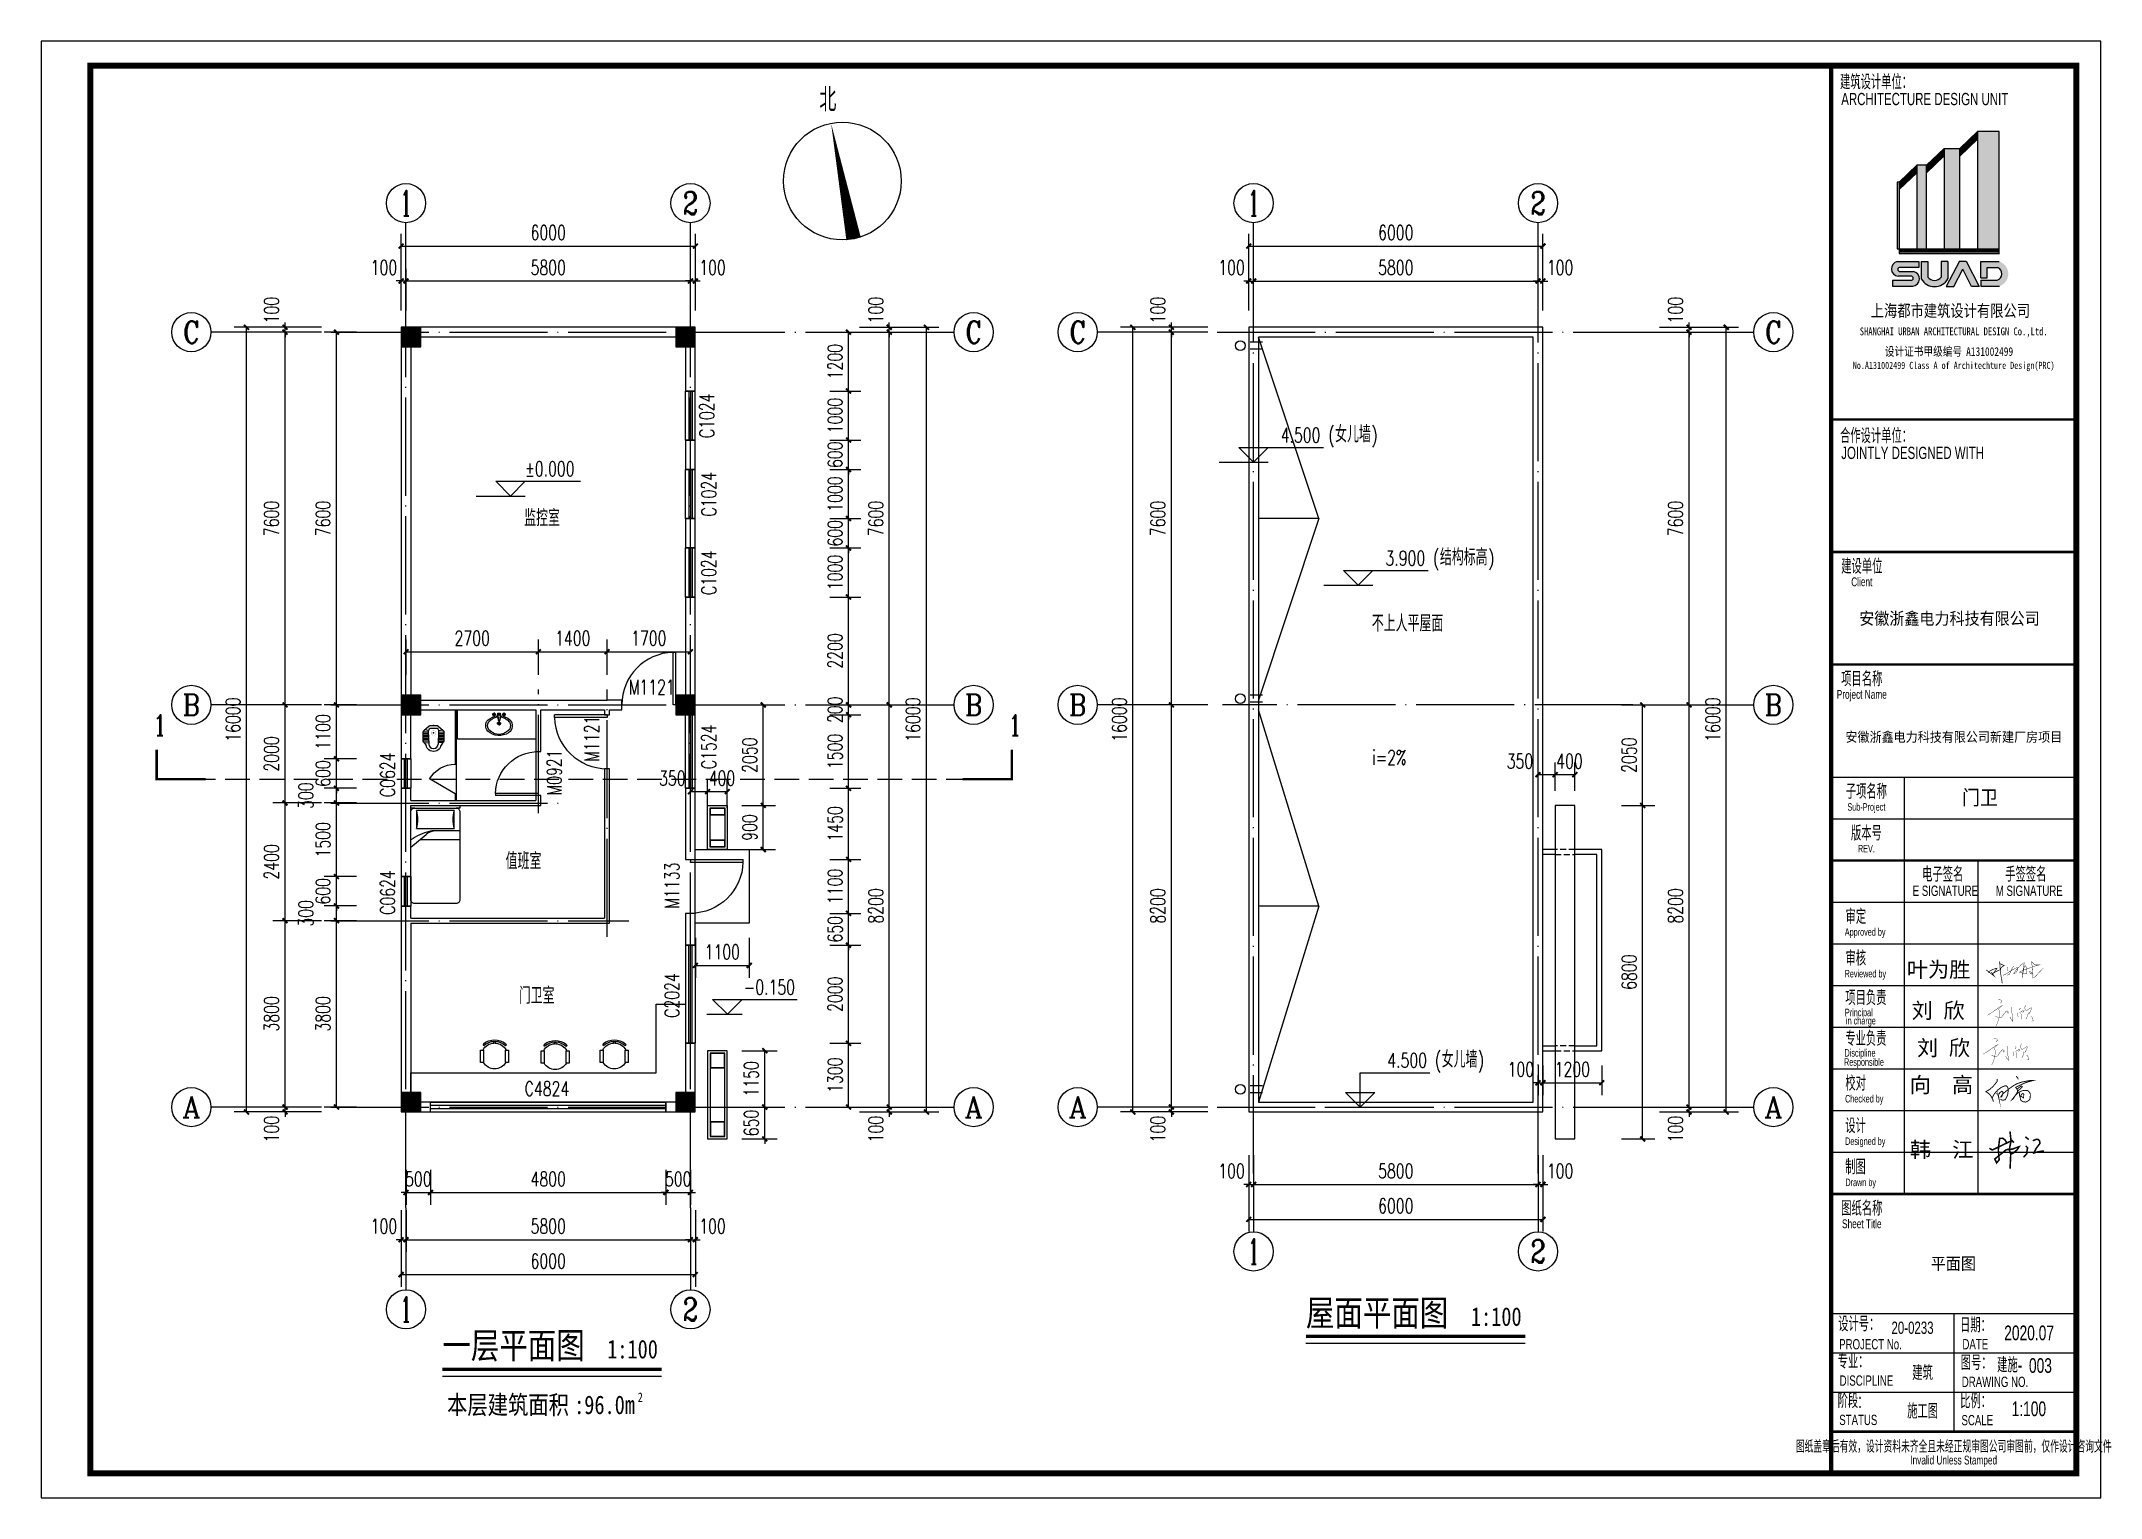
# Model space of a CAD drawing. Extents: x -356470 to -314470, y -791267 to -625262.
# Drawn here: x -356470 to -314470, y -689867 to -660167 of the extents above; entities that cross this region are included whole.
import ezdxf
from ezdxf.enums import TextEntityAlignment as Align

# ---------------------------------------------------------------- set-up
doc = ezdxf.new("R2010")
doc.units = 0
doc.header["$LTSCALE"] = 1000
doc.header["$MEASUREMENT"] = 0
doc.linetypes.add('DASH', pattern=[0.35, 0.25, -0.1])
doc.linetypes.add('DOTE', pattern=[2.42, 2, -0.2, 0.02, -0.2])
for name, color, linetype in [('00-tk', 151, 'Continuous'), ('07m', 36, 'Continuous'), ('A-Fur1(建筑厨卫洁具)', 136, 'Continuous'), ('A-Wall(建筑墙)', 7, 'Continuous'), ('AXIS', 3, 'Continuous'), ('AXIS_TEXT', 7, 'Continuous'), ('COLUMN', 9, 'Continuous'), ('DIM_ELEV', 3, 'Continuous'), ('DIM_SYMB', 3, 'Continuous'), ('DOTE', 1, 'Continuous'), ('fur', 253, 'Continuous'), ('iicon', 7, 'Continuous'), ('PUB_DIM', 3, 'Continuous'), ('PUB_HATCH', 8, 'Continuous'), ('PUB_STRM', 4, 'Continuous'), ('PUB_TEXT', 7, 'Continuous'), ('TK', 151, 'Continuous'), ('WALL', 7, 'Continuous'), ('WINDOW', 4, 'Continuous'), ('WINDOW_TEXT', 7, 'Continuous'), ('签名', 1, 'Continuous')]:
    doc.layers.add(name, color=color, linetype=linetype)
doc.layers.add('功能名称', color=255, linetype='Continuous', lineweight=0)
doc.styles.add('_TCH_AXIS', font='COMPLEX', dxfattribs={"bigfont": 'GBCBIG'})
doc.styles.add('_TCH_DIM', font='SIMPLEX', dxfattribs={"bigfont": 'GBCBIG'})
doc.styles.add('_TCH_DIM_T3', font='SIMPLEX', dxfattribs={"width": 0.705882, "bigfont": 'GBCBIG'})
doc.styles.add('_TCH_LABEL', font='COMPLEX', dxfattribs={"bigfont": 'GBCBIG'})
doc.styles.add('_TCH_WINDOW', font='SIMPLEX', dxfattribs={"bigfont": 'GBCBIG'})
doc.styles.add('COMPLEX', font='COMPLEX')
doc.styles.add('DS6HT', font='simhei.ttf', dxfattribs={"width": 0.8})
doc.styles.add('T&D', font='haiwenrs.shx', dxfattribs={"width": 0.7, "bigfont": 'hztxt.shx'})
doc.styles.add('TITLE', font='simhei.ttf', dxfattribs={"width": 0.7})
doc.styles.add('仿宋体', font='', dxfattribs={"width": 0.8})
doc.styles.get('仿宋体').set_extended_font_data('SimSun')
doc.dimstyles.new('_TCH_ARCH&&100', dxfattribs={"dimtxt": 297.5, "dimasz": 100, "dimexe": 250, "dimexo": 300, "dimgap": 126.25, "dimtad": 1, "dimdec": 0, "dimzin": 0, "dimdsep": 46, "dimtxsty": '_TCH_DIM_T3', "dimblk": 'ARCHTICK', "dimcen": 0.09, "dimclrt": 7, "dimazin": 2, "dimtfac": 1, "dimtdec": 0, "dimtix": 1, "dimtmove": 2, "dimatfit": 3, "dimfxl": 0, "dimtolj": 1, "dimtzin": 0, "dimarcsym": 0})

msp = doc.modelspace()

# ---------------------------------------------------------------- texts
at = {"layer": '07m', "color": 2, "style": '_TCH_DIM'}
for s, p in [('监控室', (-346620, -670057.2)), ('不上人平屋面', (-329335.4, -672205.7)), ('值班室', (-346997.4, -677053.1)), ('门卫室', (-346730.1, -679795.9))]:
    msp.add_text(s, height=337.59, dxfattribs=at).set_placement(p)
at = {"layer": 'PUB_TEXT', "style": '_TCH_DIM'}
for s, height, p in [('北', 482.3, (-340601, -661600.6)), ('女儿墙', 337.59, (-330083.7, -668348.5)), ('结构标高', 337.59, (-327946.6, -670856.5)), ('女儿墙', 337.59, (-327909, -681095.3))]:
    msp.add_text(s, height=height, dxfattribs=at).set_placement(p)
at = {"layer": 'PUB_TEXT'}
for s, height, style, width, p in [('4.500', 297.5, '_TCH_DIM', 0.705882, (-331193.7, -668348.5)), ('(', 297.5, '_TCH_DIM', 0.705882, (-330223.7, -668348.5)), (')', 297.5, '_TCH_DIM', 0.705882, (-329346.5, -668348.5)), ('%%P0.000', 297.5, '_TCH_DIM', 0.705882, (-346601.2, -669035.5)), ('3.900', 297.5, '_TCH_DIM', 0.705882, (-329056.6, -670856.5)), ('(', 297.5, '_TCH_DIM', 0.705882, (-328086.6, -670856.5)), (')', 297.5, '_TCH_DIM', 0.705882, (-326963.6, -670856.5)), ('1', 425, '_TCH_LABEL', 0.705882, (-354178.8, -674327)), ('1', 425, '_TCH_LABEL', 0.705882, (-336742.3, -674327)), ('i=2%', 297.5, '_TCH_DIM', 0.705882, (-329328.6, -674919)), ('-0.150', 297.5, '_TCH_DIM', 0.705882, (-342141.5, -679604)), ('4.500', 297.5, '_TCH_DIM', 0.705882, (-329019, -681095.3)), ('(', 297.5, '_TCH_DIM', 0.705882, (-328049, -681095.3)), (')', 297.5, '_TCH_DIM', 0.705882, (-327171.8, -681095.3)), ('屋面平面图', 531.65, '仿宋体', 0.8, (-330678.3, -686361.4)), ('1:100', 379.75, '仿宋体', 0.8, (-327314.2, -686361.4)), ('一层平面图', 531.65, '仿宋体', 0.8, (-348286.5, -687025.9)), ('1:100', 379.75, '仿宋体', 0.8, (-344927.1, -687025.9)), ('本层建筑面积', 379.75, '仿宋体', 0.8, (-348193.7, -688160.8)), (':96.0m', 379.75, '仿宋体', 0.8, (-345601.3, -688160.8)), ('2', 189.9, '仿宋体', 0.8, (-344305.1, -687910.8))]:
    msp.add_text(s, height=height, dxfattribs=dict(at, style=style, width=width)).set_placement(p)
at = {"layer": 'TK', "style": 'T&D', "width": 0.7}
for s, height, p in [('建筑设计单位：', 300, (-319787.4, -661148.6)), ('ARCHITECTURE DESIGN UNIT', 250, (-319762.6, -661471.1)), ('合作设计单位：', 300, (-319787.4, -668363.6)), ('JOINTLY DESIGNED WITH', 250, (-319762.6, -668686.1)), ('电子签名', 300, (-318112.4, -677304.9)), ('手签签名', 300, (-316418.4, -677304.9)), ('E SIGNATURE', 210, (-318305.4, -677594.4)), ('M SIGNATURE', 210, (-316611.4, -677594.4)), ('设计号：', 300, (-319826.3, -686472.1)), ('日期：', 300, (-317340.3, -686495.8)), ('PROJECT No.', 210, (-319804.9, -686840.2)), ('DATE', 210, (-317290.8, -686839.2)), ('专业：', 300, (-319836.8, -687234.7)), ('图号：', 300, (-317326.6, -687261.7)), ('DISCIPLINE', 210, (-319794.6, -687581.6)), ('DRAWING NO.', 210, (-317304.5, -687607.8)), ('阶段:', 300, (-319836.5, -688036.6)), ('比例：', 300, (-317337.6, -688045.3)), ('STATUS', 210, (-319802.9, -688383.6)), ('SCALE', 210, (-317310, -688388.7))]:
    msp.add_text(s, height=height, dxfattribs=at).set_placement(p)
at = {"layer": 'TK', "color": 7, "style": 'TITLE', "width": 0.8}
for s, height, p in [('上海都市建筑设计有限公司 ', 248, (-317469.5, -665786)), ('SHANGHAI URBAN ARCHITECTURAL DESIGN Co.,Ltd.', 160, (-317469.5, -666163.7)), ('设计证书甲级编号', 176, (-318086, -666582.7)), ('A131002499', 176, (-316736.1, -666582.9)), ('No.A131002499 Class A of Architechture Design(PRC)', 144, (-317469.5, -666848.6))]:
    msp.add_text(s, height=height, dxfattribs=at).set_placement(p, align=Align.CENTER)
at = {"layer": 'TK', "style": 'T&D'}
for s, height, width, p in [('建设单位', 300, 0.7, (-319343.4, -670875.5)), ('Client', 180, 0.7, (-319343.4, -671189.9)), ('项目名称', 300, 0.7, (-319343.4, -673170.5)), ('Project Name', 180, 0.7, (-319343.4, -673484.9)), ('子项名称', 300, 0.7, (-319249.9, -675465.5)), ('Sub-Project', 153, 0.7, (-319249.9, -675779.9)), ('版本号', 300, 0.7, (-319249.9, -676315.5)), ('REV.', 153, 0.7, (-319249.9, -676629.9)), ('审定', 300, 0.7, (-319463.7, -678015.5)), ('Approved by', 153, 0.7, (-319275, -678329.9)), ('审核', 300, 0.7, (-319464.6, -678865.5)), ('Reviewed by', 153, 0.7, (-319270.9, -679179.9)), ('项目负责', 300, 0.7, (-319260.4, -679671.2)), ('Principal', 153, 0.7, (-319404.8, -679970.6)), ('专业负责', 300, 0.7, (-319260.4, -680502.1)), ('in charge', 153, 0.7, (-319361.5, -680138.8)), ('Discipline', 153, 0.7, (-319380.1, -680795.5)), ('Responsible', 153, 0.7, (-319299.7, -680982)), ('校对', 300, 0.7, (-319468.7, -681415.5)), ('Checked by', 153, 0.7, (-319293.6, -681729.9)), ('设计', 300, 0.7, (-319470.4, -682281.1)), ('Designed by', 153, 0.7, (-319273, -682595.6)), ('制图', 300, 0.7, (-319472.8, -683120.7)), ('Drawn by', 153, 0.7, (-319365.6, -683435.2)), ('图纸名称', 300, 0.7, (-319343.4, -683965.5)), ('Sheet Title', 180, 0.7, (-319343.4, -684279.9)), ('图纸盖章后有效，设计资料未齐全且未经正规审图公司审图前，仅作设计咨询文件', 250, 0.53, (-317469.5, -688820.8)), ('Invalid Unless Stamped', 180, 0.7, (-317469.5, -689097.5))]:
    msp.add_text(s, height=height, dxfattribs=dict(at, width=width)).set_placement(p, align=Align.MIDDLE_CENTER)
at = {"layer": 'TK', "color": 2}
for s, height, style, width, p in [('安徽浙鑫电力科技有限公司', 250, 'TITLE', 0.9, (-317554.7, -672062.5)), ('安徽浙鑫电力科技有限公司新建厂房项目', 200, 'TITLE', 0.9, (-317466.6, -674453)), ('门卫', 300, 'TITLE', 0.9, (-316934, -675737.6)), ('20-0233', 250, 'T&D', 0.7, (-318309.1, -686524.7)), ('2020.07', 300, 'T&D', 0.7, (-315931.6, -686654.2)), ('建施-', 300, 'T&D', 0.7, (-316327.1, -687309)), ('建筑', 300, 'T&D', 0.7, (-318104.1, -687468.4)), ('施工图', 300, 'T&D', 0.7, (-318104.1, -688250.9)), ('1:100', 300, 'T&D', 0.7, (-315936.9, -688201.8))]:
    msp.add_text(s, height=height, dxfattribs=dict(at, style=style, width=width)).set_placement(p, align=Align.CENTER)
at = {"layer": 'TK', "color": 3, "style": 'TITLE', "width": 0.9}
msp.add_text('平面图', height=250, dxfattribs=at).set_placement((-317476.6, -685217.5), align=Align.CENTER)
at = {"layer": 'TK', "color": 3, "style": 'T&D', "width": 0.7}
msp.add_text('003', height=300, dxfattribs=at).set_placement((-315934.8, -687320))

# ---------------------------------------------------------------- blocks, each defined once
blk = doc.blocks.new('$TCHSYS$APDOOR2D')
blk.add_line((0.5, 0), (0, 0.866))
at = {"lineweight": 13}
blk.add_arc((0.5, 0), 1, 120, 180, dxfattribs=at)
blk = doc.blocks.new('$lvtry$00000203')
at = {"color": 0}
for p, q in [((-109, -134), (-210, -128)), ((-107, -166), (-210, -166)), ((-106, -197), (-210, -197)), ((-104, -227), (-210, -227)), ((-103, -258), (-210, -258)), ((-101, -289), (-210, -289)), ((-100, -320), (-210, -320)), ((-191, -354), (-99, -345)), ((-106, -103), (-182, -88)), ((-109, -124), (-97, -382)), ((48, -60), (-48, -60)), ((97, -382), (109, -124)), ((191, -354), (99, -345)), ((100, -320), (210, -320)), ((101, -289), (210, -289)), ((103, -258), (210, -258)), ((104, -227), (210, -227)), ((106, -103), (182, -88)), ((106, -197), (210, -197)), ((107, -166), (210, -166)), ((109, -134), (210, -128)), ((-4, -470), (4, -470))]:
    blk.add_line(p, q, dxfattribs=at)
blk.add_lwpolyline([(184, -360, 0.139709), (135, -448, -0.12003), (120, -477, -0.218108), (4, -530), (-4, -530, -0.218108), (-120, -477, -0.12003), (-135, -448, 0.139709), (-184, -360, 0.046574), (-191, -354, -0.248797), (-210, -318), (-210, -128, -0.218491), (-198, -101), (-90, -9, -0.179479), (-67, 0), (67, 0, -0.179479), (90, -9), (198, -101, -0.218491), (210, -128), (210, -318, -0.248797), (191, -354, 0.046574)], format="xyb", close=True, dxfattribs=at)
at = {"color": 0, "const_width": 3}
blk.add_lwpolyline([(49, -153, 1), (-49, -153, 1)], format="xyb", close=True, dxfattribs=at)
at = {"color": 0}
for centre, radius, start, end in [((-48, -121), 61, 90, 182.693), ((-4, -377), 92.8, 182.693, 270), ((4, -377), 92.8, 270, 357.307), ((48, -121), 61, 357.307, 90)]:
    blk.add_arc(centre, radius, start, end, dxfattribs=at)
for p in [(0, 0), (0, -153)]:
    blk.add_point(p, dxfattribs=at)
blk = doc.blocks.new('A$C7C122B11')
at = {"layer": 'iicon', "color": 13, "const_width": 7.58}
for points in [[(244, 611), (279, 605)], [(322, 465), (255, 393)], [(279, 605), (315, 591)], [(321, 572), (298, 526)], [(301, 455), (344, 476)], [(315, 591), (321, 572)], [(858, 469), (850, 439)], [(872, 485), (858, 469)], [(0, 251), (101, 316)], [(101, 316), (199, 383)], [(180, 234), (214, 214)], [(220, 61), (189, 0)], [(199, 383), (301, 455)], [(214, 214), (249, 201)], [(254, 164), (220, 61)], [(249, 201), (284, 195)], [(270, 260), (254, 164)], [(255, 393), (267, 338)], [(267, 338), (270, 260)], [(284, 195), (312, 200)], [(312, 200), (331, 220)], [(331, 220), (382, 295)], [(382, 295), (411, 328)], [(411, 328), (434, 349)], [(434, 349), (448, 349)], [(448, 349), (455, 315)], [(455, 315), (462, 292)], [(462, 292), (485, 335)], [(535, 158), (509, 209)], [(575, 108), (535, 158)], [(554, 440), (553, 381)], [(553, 381), (555, 298)], [(555, 298), (561, 212)], [(561, 212), (572, 134)], [(572, 134), (575, 108)], [(674, 309), (686, 266)], [(686, 266), (692, 224)], [(692, 224), (692, 211)], [(718, 416), (741, 413)], [(745, 400), (719, 368)], [(726, 309), (755, 327)], [(741, 413), (745, 400)], [(755, 327), (790, 346)], [(756, 296), (765, 257)], [(762, 218), (762, 180)], [(762, 180), (763, 160)], [(765, 257), (762, 218)], [(790, 346), (817, 357)], [(826, 342), (799, 315)], [(817, 357), (835, 356)], [(835, 356), (826, 342)], [(850, 439), (850, 403)], [(850, 403), (863, 373)], [(863, 373), (876, 363)], [(876, 363), (897, 363)], [(892, 201), (876, 164)], [(909, 233), (892, 201)], [(897, 363), (924, 382)], [(921, 283), (909, 233)], [(923, 311), (921, 283)], [(924, 382), (974, 414)], [(951, 294), (937, 279)], [(971, 334), (951, 294)], [(991, 378), (971, 334)], [(974, 414), (997, 421)], [(980, 231), (1007, 207)], [(1010, 411), (991, 378)], [(997, 421), (1010, 411)], [(1033, 121), (1002, 119)], [(1007, 207), (1028, 171)], [(1028, 171), (1033, 146)], [(1033, 146), (1033, 121)]]:
    blk.add_lwpolyline(points, dxfattribs=at)
blk = doc.blocks.new('A$C2CD672AE')
at = {"layer": '签名', "const_width": 40}
for points in [[(10, 523), (86, 480), (394, 629), (590, 723), (643, 672)], [(462, 656), (414, 738), (355, 782), (274, 780), (253, 600), (239, 476), (251, 353), (262, 228), (197, 148), (148, 248), (316, 383), (446, 488), (600, 502), (775, 564), (727, 488), (613, 394), (559, 372)], [(540, 958), (551, 861), (567, 712), (523, 495), (559, 372), (543, 1)], [(945, 587), (994, 537), (977, 455), (975, 388), (887, 289)], [(935, 820), (1023, 749)], [(1126, 719), (1223, 757), (1271, 749), (1305, 711), (1309, 646), (1217, 526), (1158, 404), (1244, 429), (1358, 448), (1418, 455)]]:
    blk.add_lwpolyline(points, dxfattribs=at)
blk = doc.blocks.new('A$C3CB17D36')
at = {"const_width": 19.8}
for points in [[(80, 483), (82, 436), (-4, 331), (-78, 262), (-162, 214), (-96, 172), (-54, 122), (-14, 43), (0, 0)], [(65, 180), (93, 156), (111, 112), (117, 72), (102, 134), (135, 190), (181, 222), (201, 209), (198, 167), (178, 105), (157, 102), (195, 158), (241, 200), (315, 257), (385, 312), (440, 349), (503, 383), (609, 420), (706, 439), (791, 454), (852, 454), (716, 416), (599, 368), (536, 337), (477, 307), (499, 274), (517, 240), (510, 196), (467, 131), (427, 62), (399, 43), (467, 131), (526, 187), (613, 233), (672, 242), (729, 240), (769, 207), (791, 169), (791, 122), (782, 49), (744, 16), (692, -10), (629, 1), (595, 23), (580, 54), (573, 98), (582, 119), (601, 157), (635, 177), (651, 159), (649, 129), (648, 81), (582, 119)], [(484, 543), (520, 516), (530, 479)], [(-29, 73), (10, 153), (71, 228), (167, 307), (248, 338), (278, 337), (299, 321), (315, 280), (314, 213), (304, 143), (282, 94), (256, 43), (211, 30), (146, 45)], [(511, 204), (545, 247), (597, 293), (620, 321), (595, 337), (562, 312), (534, 290), (503, 269)], [(573, 98), (558, 138), (557, 178), (546, 198)]]:
    blk.add_lwpolyline(points, dxfattribs=at)
blk = doc.blocks.new('5635634563456')
at = {"layer": 'AXIS', "color": 1, "ltscale": 1000}
for points, const_width in [([(456321, 227084), (456323, 227003), (456340, 226889), (456350, 226736), (456364, 226551), (456389, 226377), (456412, 226211), (456434, 226115), (456454, 225981), (456460, 225938)], 35), ([(456541, 226856), (456497, 226883), (456453, 226906), (456404, 226930), (456347, 226954), (456330, 226974)], 35), ([(456511, 226356), (456598, 226399), (456645, 226426), (456716, 226466), (456769, 226502), (456843, 226554), (456901, 226589), (456972, 226633), (457083, 226688), (457147, 226724), (457210, 226744), (457243, 226739), (457255, 226715), (457256, 226661), (457241, 226611), (457206, 226554), (457187, 226524), (457156, 226496), (457121, 226466), (457079, 226440), (457051, 226436), (457075, 226474), (457120, 226543), (457168, 226614), (457233, 226692), (457285, 226754), (457338, 226800), (457415, 226883), (457487, 226940), (457542, 226981), (457583, 227002), (457585, 226954), (457566, 226823), (457537, 226676), (457515, 226502), (457509, 226326), (457520, 226216)], 20), ([(455638, 226631), (456046, 226314), (455898, 226528)], 35), ([(455726, 226495), (455793, 226559), (455885, 226610), (455980, 226658), (456074, 226692), (456140, 226711), (456191, 226721), (456171, 226679), (456122, 226626), (456066, 226550), (456000, 226461), (455930, 226407)], 35), ([(456000, 226461), (456120, 226541), (456209, 226584), (456284, 226619), (456362, 226642), (456383, 226667), (456372, 226711), (456436, 226771), (456484, 226814), (456541, 226856), (456584, 226882)], 35), ([(456474, 226132), (456468, 226098), (456460, 225938)], 10), ([(456723, 226780), (456707, 226722), (456709, 226662), (456720, 226612), (456740, 226593), (456760, 226586), (456774, 226591)], 20)]:
    blk.add_lwpolyline(points, dxfattribs=dict(at, const_width=const_width))
for points in [[(457512, 226414, 20, 20, 0), (457568, 226678, 20, 20, 0), (457591, 226783, 20, 20, 0), (457627, 226841, 20, 20, 0), (457636, 226855, 20, 20, 0), (457670, 226830, 20, 20, 0), (457684, 226788, 20, 20, 0), (457721, 226669, 20, 20, 0), (457721, 226593, 20, 20, 0), (457722, 226502, 20, 20, 0), (457712, 226436, 20, 20, 0), (457675, 226435, 20, 20, 0), (457629, 226445, 20, 20, 0), (457579, 226451, 20, 20, 0), (457468, 226480, 20, 20, 0), (457412, 226504, 20, 20, 0), (457345, 226518, 20, 20, 0), (457423, 226562, 20, 20, 0), (457642, 226660, 20, 20, 0), (457903, 226748, 20, 20, 0), (458182, 226843, 20, 20, 0), (458298, 226875, 20, 20, 0), (458384, 226894, 20, 20, 0), (458349, 226902, 20, 20, 0), (458320, 226902, 20, 20, 0), (458244, 226891, 20, 20, 0), (458219, 226887, 20, 20, 0), (458166, 226893, 20, 20, 0), (458108, 226921, 20, 20, 0), (458072, 226957, 20, 20, 0), (458038, 226986, 20, 20, 0), (458000, 227029, 20, 20, 0), (457974, 227049, 20, 20, 0), (457985, 226931, 20, 20, 0), (458001, 226820, 20, 20, 0), (458013, 226590, 20, 20, 0), (458016, 226523, 20, 20, 0), (457984, 226423, 20, 20, 0), (457948, 226430, 20, 20, 0), (457915, 226448, 20, 20, 0), (457886, 226495, 20, 20, 0), (457875, 226514, 20, 20, 0), (457865, 226548, 20, 20, 0), (457913, 226535, 20, 20, 0), (457962, 226508, 20, 20, 0), (457985, 226486, 20, 20, 0), (458023, 226448, 20, 20, 0), (458044, 226386, 20, 20, 0), (458039, 226328, 20, 20, 0), (458028, 226266, 20, 20, 0), (458031, 226227, 20, 20, 0), (458032, 226211, 20, 20, 0), (458087, 226240, 20, 20, 0), (458166, 226298, 20, 20, 0), (458306, 226445, 20, 20, 0), (458437, 226588, 20, 20, 0), (458487, 226643, 20, 0, 0), (458657, 226831, 0, 0, 0)], [(457041, 226828, 20, 20, 0), (456957, 226700, 20, 20, 0), (456928, 226631, 20, 20, 0), (456875, 226503, 20, 20, 0), (456834, 226423, 20, 20, 0), (456812, 226396, 20, 20, 0), (456724, 226364, 20, 0, 0)]]:
    blk.add_lwpolyline(points, format="xyseb", dxfattribs=at)
blk = doc.blocks.new('签名')
at = {"xscale": 1.132661029987503, "yscale": 1.132661029972951, "zscale": 1.132661029967055}
for p in [(-1750, 4064), (-1860, 3062)]:
    blk.add_blockref('A$C7C122B11', p, dxfattribs=at)
at = {"layer": '00-tk', "xscale": 1.200000000011642, "yscale": 1.19999999999709, "zscale": 1.2}
blk.add_blockref('A$C3CB17D36', (-1599, 2124), dxfattribs=at)
at = {"layer": 'AXIS', "xscale": 0.5, "yscale": 0.5, "zscale": 0.5}
blk.add_blockref('5635634563456', (-229602, -107802), dxfattribs=at)
at = {"layer": '签名'}
blk.add_blockref('A$C2CD672AE', (-1713, 399), dxfattribs=at)
at = {"layer": '功能名称', "color": 7, "style": 'DS6HT'}
for s, p in [('叶为胜', (-3830, 5326)), ('刘 欣', (-3706, 4269)), ('刘 欣', (-3567, 3309)), ('向  高', (-3757, 2357)), ('韩  江', (-3750, 689))]:
    blk.add_text(s, height=400, dxfattribs=at).set_placement(p)
blk = doc.blocks.new('_ArchTick')
at = {"color": 0, "linetype": 'ByBlock', "const_width": 0.4}
blk.add_lwpolyline([(-0.5, -0.5), (0.5, 0.5)], dxfattribs=at)
blk = doc.blocks.new('*D38')
at = {"layer": 'Defpoints', "color": 0}
for p in [(-343130, -678150), (-342030, -678150), (-342030, -679012)]:
    blk.add_point(p, dxfattribs=at)
at = {"layer": 'PUB_DIM', "color": 0, "lineweight": -2}
for p, q in [((-343130, -678450), (-343130, -679262)), ((-342030, -678450), (-342030, -679262)), ((-343130, -679012), (-342030, -679012))]:
    blk.add_line(p, q, dxfattribs=at)
at = {"layer": 'PUB_DIM', "color": 0, "lineweight": -2, "xscale": 100, "yscale": 100, "zscale": 100, "rotation": 180}
blk.add_blockref('_ArchTick', (-343130, -679012), dxfattribs=at)
at = {"layer": 'PUB_DIM', "color": 0, "lineweight": -2, "xscale": 100, "yscale": 100, "zscale": 100}
blk.add_blockref('_ArchTick', (-342030, -679012), dxfattribs=at)
at = {"layer": 'PUB_DIM', "color": 7, "insert": (-342580, -678737), "char_height": 297.5, "attachment_point": 5, "style": '_TCH_DIM_T3'}
blk.add_mtext('\\A1;1100', dxfattribs=at)
blk = doc.blocks.new('*D95')
at = {"layer": 'Defpoints', "color": 0}
for p in [(-325846, -680750), (-324646, -680750), (-324646, -681405)]:
    blk.add_point(p, dxfattribs=at)
at = {"layer": 'PUB_DIM', "color": 0, "lineweight": -2}
for p, q in [((-325846, -681050), (-325846, -681655)), ((-324646, -681050), (-324646, -681655)), ((-325846, -681405), (-324646, -681405))]:
    blk.add_line(p, q, dxfattribs=at)
at = {"layer": 'PUB_DIM', "color": 0, "lineweight": -2, "xscale": 100, "yscale": 100, "zscale": 100, "rotation": 180}
blk.add_blockref('_ArchTick', (-325846, -681405), dxfattribs=at)
at = {"layer": 'PUB_DIM', "color": 0, "lineweight": -2, "xscale": 100, "yscale": 100, "zscale": 100}
blk.add_blockref('_ArchTick', (-324646, -681405), dxfattribs=at)
at = {"layer": 'PUB_DIM', "color": 7, "insert": (-325246, -681130), "char_height": 297.5, "attachment_point": 5, "style": '_TCH_DIM_T3'}
blk.add_mtext('\\A1;1200', dxfattribs=at)
blk = doc.blocks.new('*D96')
at = {"layer": 'Defpoints', "color": 0}
for p in [(-325946, -680750), (-325846, -680750), (-325846, -681405)]:
    blk.add_point(p, dxfattribs=at)
at = {"layer": 'PUB_DIM', "color": 0, "lineweight": -2}
for p, q in [((-325946, -681050), (-325946, -681655)), ((-325846, -681050), (-325846, -681655)), ((-325946, -681405), (-326046, -681405)), ((-325946, -681405), (-325846, -681405)), ((-325846, -681405), (-325746, -681405))]:
    blk.add_line(p, q, dxfattribs=at)
at = {"layer": 'PUB_DIM', "color": 0, "lineweight": -2, "xscale": 100, "yscale": 100, "zscale": 100}
blk.add_blockref('_ArchTick', (-325946, -681405), dxfattribs=at)
at = {"layer": 'PUB_DIM', "color": 0, "lineweight": -2, "xscale": 100, "yscale": 100, "zscale": 100, "rotation": 180}
blk.add_blockref('_ArchTick', (-325846, -681405), dxfattribs=at)
at = {"layer": 'PUB_DIM', "color": 7, "insert": (-326296, -681130), "char_height": 297.5, "attachment_point": 5, "style": '_TCH_DIM_T3'}
blk.add_mtext('\\A1;100', dxfattribs=at)
blk = doc.blocks.new('*D97')
at = {"layer": 'Defpoints', "color": 0}
for p in [(-331746, -665057), (-331846, -665957), (-331746, -665957)]:
    blk.add_point(p, dxfattribs=at)
at = {"layer": 'PUB_DIM', "color": 0, "lineweight": -2}
for p, q in [((-331846, -665657), (-331846, -664807)), ((-331746, -665657), (-331746, -664807)), ((-331846, -665057), (-331946, -665057)), ((-331846, -665057), (-331746, -665057)), ((-331746, -665057), (-331646, -665057))]:
    blk.add_line(p, q, dxfattribs=at)
at = {"layer": 'PUB_DIM', "color": 0, "lineweight": -2, "xscale": 100, "yscale": 100, "zscale": 100}
blk.add_blockref('_ArchTick', (-331846, -665057), dxfattribs=at)
at = {"layer": 'PUB_DIM', "color": 0, "lineweight": -2, "xscale": 100, "yscale": 100, "zscale": 100, "rotation": 180}
blk.add_blockref('_ArchTick', (-331746, -665057), dxfattribs=at)
at = {"layer": 'PUB_DIM', "color": 7, "insert": (-332196, -664782), "char_height": 297.5, "attachment_point": 5, "style": '_TCH_DIM_T3'}
blk.add_mtext('\\A1;100', dxfattribs=at)
blk = doc.blocks.new('*D98')
at = {"layer": 'Defpoints', "color": 0}
for p in [(-325946, -665057), (-331746, -665957), (-325946, -665957)]:
    blk.add_point(p, dxfattribs=at)
at = {"layer": 'PUB_DIM', "color": 0, "lineweight": -2}
for p, q in [((-331746, -665657), (-331746, -664807)), ((-325946, -665657), (-325946, -664807)), ((-331746, -665057), (-325946, -665057))]:
    blk.add_line(p, q, dxfattribs=at)
at = {"layer": 'PUB_DIM', "color": 0, "lineweight": -2, "xscale": 100, "yscale": 100, "zscale": 100, "rotation": 180}
blk.add_blockref('_ArchTick', (-331746, -665057), dxfattribs=at)
at = {"layer": 'PUB_DIM', "color": 0, "lineweight": -2, "xscale": 100, "yscale": 100, "zscale": 100}
blk.add_blockref('_ArchTick', (-325946, -665057), dxfattribs=at)
at = {"layer": 'PUB_DIM', "color": 7, "insert": (-328846, -664782), "char_height": 297.5, "attachment_point": 5, "style": '_TCH_DIM_T3'}
blk.add_mtext('\\A1;5800', dxfattribs=at)
blk = doc.blocks.new('*D99')
at = {"layer": 'Defpoints', "color": 0}
for p in [(-325846, -665057), (-325946, -665957), (-325846, -665957)]:
    blk.add_point(p, dxfattribs=at)
at = {"layer": 'PUB_DIM', "color": 0, "lineweight": -2}
for p, q in [((-325946, -665657), (-325946, -664807)), ((-325846, -665657), (-325846, -664807)), ((-325946, -665057), (-326046, -665057)), ((-325946, -665057), (-325846, -665057)), ((-325846, -665057), (-325746, -665057))]:
    blk.add_line(p, q, dxfattribs=at)
at = {"layer": 'PUB_DIM', "color": 0, "lineweight": -2, "xscale": 100, "yscale": 100, "zscale": 100}
blk.add_blockref('_ArchTick', (-325946, -665057), dxfattribs=at)
at = {"layer": 'PUB_DIM', "color": 0, "lineweight": -2, "xscale": 100, "yscale": 100, "zscale": 100, "rotation": 180}
blk.add_blockref('_ArchTick', (-325846, -665057), dxfattribs=at)
at = {"layer": 'PUB_DIM', "color": 7, "insert": (-325496, -664782), "char_height": 297.5, "attachment_point": 5, "style": '_TCH_DIM_T3'}
blk.add_mtext('\\A1;100', dxfattribs=at)
blk = doc.blocks.new('*D100')
at = {"layer": 'Defpoints', "color": 0}
for p in [(-325846, -664345), (-331846, -665267), (-325846, -665267)]:
    blk.add_point(p, dxfattribs=at)
at = {"layer": 'PUB_DIM', "color": 0, "lineweight": -2}
for p, q in [((-331846, -664967), (-331846, -664095)), ((-331846, -664345), (-325846, -664345)), ((-325846, -664967), (-325846, -664095))]:
    blk.add_line(p, q, dxfattribs=at)
at = {"layer": 'PUB_DIM', "color": 0, "lineweight": -2, "xscale": 100, "yscale": 100, "zscale": 100, "rotation": 180}
blk.add_blockref('_ArchTick', (-331846, -664345), dxfattribs=at)
at = {"layer": 'PUB_DIM', "color": 0, "lineweight": -2, "xscale": 100, "yscale": 100, "zscale": 100}
blk.add_blockref('_ArchTick', (-325846, -664345), dxfattribs=at)
at = {"layer": 'PUB_DIM', "color": 7, "insert": (-328846, -664070), "char_height": 297.5, "attachment_point": 5, "style": '_TCH_DIM_T3'}
blk.add_mtext('\\A1;6000', dxfattribs=at)
blk = doc.blocks.new('*D101')
at = {"layer": 'Defpoints', "color": 0}
for p in [(-349030, -665056), (-349130, -665957), (-349030, -665957)]:
    blk.add_point(p, dxfattribs=at)
at = {"layer": 'PUB_DIM', "color": 0, "lineweight": -2}
for p, q in [((-349130, -665657), (-349130, -664806)), ((-349030, -665657), (-349030, -664806)), ((-349130, -665056), (-349230, -665056)), ((-349130, -665056), (-349030, -665056)), ((-349030, -665056), (-348930, -665056))]:
    blk.add_line(p, q, dxfattribs=at)
at = {"layer": 'PUB_DIM', "color": 0, "lineweight": -2, "xscale": 100, "yscale": 100, "zscale": 100}
blk.add_blockref('_ArchTick', (-349130, -665056), dxfattribs=at)
at = {"layer": 'PUB_DIM', "color": 0, "lineweight": -2, "xscale": 100, "yscale": 100, "zscale": 100, "rotation": 180}
blk.add_blockref('_ArchTick', (-349030, -665056), dxfattribs=at)
at = {"layer": 'PUB_DIM', "color": 7, "insert": (-349480, -664782), "char_height": 297.5, "attachment_point": 5, "style": '_TCH_DIM_T3'}
blk.add_mtext('\\A1;100', dxfattribs=at)
blk = doc.blocks.new('*D102')
at = {"layer": 'Defpoints', "color": 0}
for p in [(-343230, -665056), (-349030, -665957), (-343230, -665957)]:
    blk.add_point(p, dxfattribs=at)
at = {"layer": 'PUB_DIM', "color": 0, "lineweight": -2}
for p, q in [((-349030, -665657), (-349030, -664806)), ((-343230, -665657), (-343230, -664806)), ((-349030, -665056), (-343230, -665056))]:
    blk.add_line(p, q, dxfattribs=at)
at = {"layer": 'PUB_DIM', "color": 0, "lineweight": -2, "xscale": 100, "yscale": 100, "zscale": 100, "rotation": 180}
blk.add_blockref('_ArchTick', (-349030, -665056), dxfattribs=at)
at = {"layer": 'PUB_DIM', "color": 0, "lineweight": -2, "xscale": 100, "yscale": 100, "zscale": 100}
blk.add_blockref('_ArchTick', (-343230, -665056), dxfattribs=at)
at = {"layer": 'PUB_DIM', "color": 7, "insert": (-346130, -664782), "char_height": 297.5, "attachment_point": 5, "style": '_TCH_DIM_T3'}
blk.add_mtext('\\A1;5800', dxfattribs=at)
blk = doc.blocks.new('*D103')
at = {"layer": 'Defpoints', "color": 0}
for p in [(-343130, -665056), (-343230, -665957), (-343130, -665957)]:
    blk.add_point(p, dxfattribs=at)
at = {"layer": 'PUB_DIM', "color": 0, "lineweight": -2}
for p, q in [((-343230, -665657), (-343230, -664806)), ((-343130, -665657), (-343130, -664806)), ((-343230, -665056), (-343330, -665056)), ((-343230, -665056), (-343130, -665056)), ((-343130, -665056), (-343030, -665056))]:
    blk.add_line(p, q, dxfattribs=at)
at = {"layer": 'PUB_DIM', "color": 0, "lineweight": -2, "xscale": 100, "yscale": 100, "zscale": 100}
blk.add_blockref('_ArchTick', (-343230, -665056), dxfattribs=at)
at = {"layer": 'PUB_DIM', "color": 0, "lineweight": -2, "xscale": 100, "yscale": 100, "zscale": 100, "rotation": 180}
blk.add_blockref('_ArchTick', (-343130, -665056), dxfattribs=at)
at = {"layer": 'PUB_DIM', "color": 7, "insert": (-342780, -664782), "char_height": 297.5, "attachment_point": 5, "style": '_TCH_DIM_T3'}
blk.add_mtext('\\A1;100', dxfattribs=at)
blk = doc.blocks.new('*D104')
at = {"layer": 'Defpoints', "color": 0}
for p in [(-343130, -664344), (-349130, -665267), (-343130, -665267)]:
    blk.add_point(p, dxfattribs=at)
at = {"layer": 'PUB_DIM', "color": 0, "lineweight": -2}
for p, q in [((-349130, -664967), (-349130, -664094)), ((-349130, -664344), (-343130, -664344)), ((-343130, -664967), (-343130, -664094))]:
    blk.add_line(p, q, dxfattribs=at)
at = {"layer": 'PUB_DIM', "color": 0, "lineweight": -2, "xscale": 100, "yscale": 100, "zscale": 100, "rotation": 180}
blk.add_blockref('_ArchTick', (-349130, -664344), dxfattribs=at)
at = {"layer": 'PUB_DIM', "color": 0, "lineweight": -2, "xscale": 100, "yscale": 100, "zscale": 100}
blk.add_blockref('_ArchTick', (-343130, -664344), dxfattribs=at)
at = {"layer": 'PUB_DIM', "color": 7, "insert": (-346130, -664070), "char_height": 297.5, "attachment_point": 5, "style": '_TCH_DIM_T3'}
blk.add_mtext('\\A1;6000', dxfattribs=at)
blk = doc.blocks.new('*D105')
at = {"layer": 'Defpoints', "color": 0}
for p in [(-349130, -683703), (-349030, -683703), (-349030, -684604)]:
    blk.add_point(p, dxfattribs=at)
at = {"layer": 'PUB_DIM', "color": 0, "lineweight": -2}
for p, q in [((-349130, -684003), (-349130, -684854)), ((-349030, -684003), (-349030, -684854)), ((-349130, -684604), (-349230, -684604)), ((-349130, -684604), (-349030, -684604)), ((-349030, -684604), (-348930, -684604))]:
    blk.add_line(p, q, dxfattribs=at)
at = {"layer": 'PUB_DIM', "color": 0, "lineweight": -2, "xscale": 100, "yscale": 100, "zscale": 100}
blk.add_blockref('_ArchTick', (-349130, -684604), dxfattribs=at)
at = {"layer": 'PUB_DIM', "color": 0, "lineweight": -2, "xscale": 100, "yscale": 100, "zscale": 100, "rotation": 180}
blk.add_blockref('_ArchTick', (-349030, -684604), dxfattribs=at)
at = {"layer": 'PUB_DIM', "color": 7, "insert": (-349480, -684329), "char_height": 297.5, "attachment_point": 5, "style": '_TCH_DIM_T3'}
blk.add_mtext('\\A1;100', dxfattribs=at)
blk = doc.blocks.new('*D106')
at = {"layer": 'Defpoints', "color": 0}
for p in [(-349030, -683703), (-343230, -683703), (-343230, -684604)]:
    blk.add_point(p, dxfattribs=at)
at = {"layer": 'PUB_DIM', "color": 0, "lineweight": -2}
for p, q in [((-349030, -684003), (-349030, -684854)), ((-343230, -684003), (-343230, -684854)), ((-349030, -684604), (-343230, -684604))]:
    blk.add_line(p, q, dxfattribs=at)
at = {"layer": 'PUB_DIM', "color": 0, "lineweight": -2, "xscale": 100, "yscale": 100, "zscale": 100, "rotation": 180}
blk.add_blockref('_ArchTick', (-349030, -684604), dxfattribs=at)
at = {"layer": 'PUB_DIM', "color": 0, "lineweight": -2, "xscale": 100, "yscale": 100, "zscale": 100}
blk.add_blockref('_ArchTick', (-343230, -684604), dxfattribs=at)
at = {"layer": 'PUB_DIM', "color": 7, "insert": (-346130, -684329), "char_height": 297.5, "attachment_point": 5, "style": '_TCH_DIM_T3'}
blk.add_mtext('\\A1;5800', dxfattribs=at)
blk = doc.blocks.new('*D107')
at = {"layer": 'Defpoints', "color": 0}
for p in [(-343230, -683703), (-343130, -683703), (-343130, -684604)]:
    blk.add_point(p, dxfattribs=at)
at = {"layer": 'PUB_DIM', "color": 0, "lineweight": -2}
for p, q in [((-343230, -684003), (-343230, -684854)), ((-343130, -684003), (-343130, -684854)), ((-343230, -684604), (-343330, -684604)), ((-343230, -684604), (-343130, -684604)), ((-343130, -684604), (-343030, -684604))]:
    blk.add_line(p, q, dxfattribs=at)
at = {"layer": 'PUB_DIM', "color": 0, "lineweight": -2, "xscale": 100, "yscale": 100, "zscale": 100}
blk.add_blockref('_ArchTick', (-343230, -684604), dxfattribs=at)
at = {"layer": 'PUB_DIM', "color": 0, "lineweight": -2, "xscale": 100, "yscale": 100, "zscale": 100, "rotation": 180}
blk.add_blockref('_ArchTick', (-343130, -684604), dxfattribs=at)
at = {"layer": 'PUB_DIM', "color": 7, "insert": (-342780, -684329), "char_height": 297.5, "attachment_point": 5, "style": '_TCH_DIM_T3'}
blk.add_mtext('\\A1;100', dxfattribs=at)
blk = doc.blocks.new('*D108')
at = {"layer": 'Defpoints', "color": 0}
for p in [(-331846, -682578), (-331746, -682578), (-331746, -683478)]:
    blk.add_point(p, dxfattribs=at)
at = {"layer": 'PUB_DIM', "color": 0, "lineweight": -2}
for p, q in [((-331846, -682878), (-331846, -683728)), ((-331746, -682878), (-331746, -683728)), ((-331846, -683478), (-331946, -683478)), ((-331846, -683478), (-331746, -683478)), ((-331746, -683478), (-331646, -683478))]:
    blk.add_line(p, q, dxfattribs=at)
at = {"layer": 'PUB_DIM', "color": 0, "lineweight": -2, "xscale": 100, "yscale": 100, "zscale": 100}
blk.add_blockref('_ArchTick', (-331846, -683478), dxfattribs=at)
at = {"layer": 'PUB_DIM', "color": 0, "lineweight": -2, "xscale": 100, "yscale": 100, "zscale": 100, "rotation": 180}
blk.add_blockref('_ArchTick', (-331746, -683478), dxfattribs=at)
at = {"layer": 'PUB_DIM', "color": 7, "insert": (-332196, -683203), "char_height": 297.5, "attachment_point": 5, "style": '_TCH_DIM_T3'}
blk.add_mtext('\\A1;100', dxfattribs=at)
blk = doc.blocks.new('*D109')
at = {"layer": 'Defpoints', "color": 0}
for p in [(-331746, -682578), (-325946, -682578), (-325946, -683478)]:
    blk.add_point(p, dxfattribs=at)
at = {"layer": 'PUB_DIM', "color": 0, "lineweight": -2}
for p, q in [((-331746, -682878), (-331746, -683728)), ((-325946, -682878), (-325946, -683728)), ((-331746, -683478), (-325946, -683478))]:
    blk.add_line(p, q, dxfattribs=at)
at = {"layer": 'PUB_DIM', "color": 0, "lineweight": -2, "xscale": 100, "yscale": 100, "zscale": 100, "rotation": 180}
blk.add_blockref('_ArchTick', (-331746, -683478), dxfattribs=at)
at = {"layer": 'PUB_DIM', "color": 0, "lineweight": -2, "xscale": 100, "yscale": 100, "zscale": 100}
blk.add_blockref('_ArchTick', (-325946, -683478), dxfattribs=at)
at = {"layer": 'PUB_DIM', "color": 7, "insert": (-328846, -683203), "char_height": 297.5, "attachment_point": 5, "style": '_TCH_DIM_T3'}
blk.add_mtext('\\A1;5800', dxfattribs=at)
blk = doc.blocks.new('*D110')
at = {"layer": 'Defpoints', "color": 0}
for p in [(-325946, -682578), (-325846, -682578), (-325846, -683478)]:
    blk.add_point(p, dxfattribs=at)
at = {"layer": 'PUB_DIM', "color": 0, "lineweight": -2}
for p, q in [((-325946, -682878), (-325946, -683728)), ((-325846, -682878), (-325846, -683728)), ((-325946, -683478), (-326046, -683478)), ((-325946, -683478), (-325846, -683478)), ((-325846, -683478), (-325746, -683478))]:
    blk.add_line(p, q, dxfattribs=at)
at = {"layer": 'PUB_DIM', "color": 0, "lineweight": -2, "xscale": 100, "yscale": 100, "zscale": 100}
blk.add_blockref('_ArchTick', (-325946, -683478), dxfattribs=at)
at = {"layer": 'PUB_DIM', "color": 0, "lineweight": -2, "xscale": 100, "yscale": 100, "zscale": 100, "rotation": 180}
blk.add_blockref('_ArchTick', (-325846, -683478), dxfattribs=at)
at = {"layer": 'PUB_DIM', "color": 7, "insert": (-325496, -683203), "char_height": 297.5, "attachment_point": 5, "style": '_TCH_DIM_T3'}
blk.add_mtext('\\A1;100', dxfattribs=at)
blk = doc.blocks.new('*D111')
at = {"layer": 'Defpoints', "color": 0}
for p in [(-331846, -683268), (-325846, -683268), (-325846, -684190)]:
    blk.add_point(p, dxfattribs=at)
at = {"layer": 'PUB_DIM', "color": 0, "lineweight": -2}
for p, q in [((-331846, -683568), (-331846, -684440)), ((-325846, -683568), (-325846, -684440)), ((-331846, -684190), (-325846, -684190))]:
    blk.add_line(p, q, dxfattribs=at)
at = {"layer": 'PUB_DIM', "color": 0, "lineweight": -2, "xscale": 100, "yscale": 100, "zscale": 100, "rotation": 180}
blk.add_blockref('_ArchTick', (-331846, -684190), dxfattribs=at)
at = {"layer": 'PUB_DIM', "color": 0, "lineweight": -2, "xscale": 100, "yscale": 100, "zscale": 100}
blk.add_blockref('_ArchTick', (-325846, -684190), dxfattribs=at)
at = {"layer": 'PUB_DIM', "color": 7, "insert": (-328846, -683915), "char_height": 297.5, "attachment_point": 5, "style": '_TCH_DIM_T3'}
blk.add_mtext('\\A1;6000', dxfattribs=at)
blk = doc.blocks.new('*D112')
at = {"layer": 'Defpoints', "color": 0}
for p in [(-323772, -681900), (-323772, -682000), (-322867, -681900)]:
    blk.add_point(p, dxfattribs=at)
at = {"layer": 'PUB_DIM', "color": 0, "lineweight": -2}
for p, q in [((-323472, -681900), (-322617, -681900)), ((-323472, -682000), (-322617, -682000)), ((-322867, -681900), (-322867, -681800)), ((-322867, -682000), (-322867, -681900)), ((-322867, -682000), (-322867, -682100))]:
    blk.add_line(p, q, dxfattribs=at)
at = {"layer": 'PUB_DIM', "color": 0, "lineweight": -2, "xscale": 100, "yscale": 100, "zscale": 100}
for p, rotation in [((-322867, -681900), 270), ((-322867, -682000), 90)]:
    blk.add_blockref('_ArchTick', p, dxfattribs=dict(at, rotation=rotation))
at = {"layer": 'PUB_DIM', "color": 7, "insert": (-323142, -682350), "char_height": 297.5, "attachment_point": 5, "rotation": 90, "style": '_TCH_DIM_T3'}
blk.add_mtext('\\A1;100', dxfattribs=at)
blk = doc.blocks.new('*D113')
at = {"layer": 'Defpoints', "color": 0}
for p in [(-323772, -673700), (-322867, -673700), (-323772, -681900)]:
    blk.add_point(p, dxfattribs=at)
at = {"layer": 'PUB_DIM', "color": 0, "lineweight": -2}
for p, q in [((-323472, -673700), (-322617, -673700)), ((-322867, -681900), (-322867, -673700)), ((-323472, -681900), (-322617, -681900))]:
    blk.add_line(p, q, dxfattribs=at)
at = {"layer": 'PUB_DIM', "color": 0, "lineweight": -2, "xscale": 100, "yscale": 100, "zscale": 100}
for p, rotation in [((-322867, -673700), 90), ((-322867, -681900), 270)]:
    blk.add_blockref('_ArchTick', p, dxfattribs=dict(at, rotation=rotation))
at = {"layer": 'PUB_DIM', "color": 7, "insert": (-323142, -677800), "char_height": 297.5, "attachment_point": 5, "rotation": 90, "style": '_TCH_DIM_T3'}
blk.add_mtext('\\A1;8200', dxfattribs=at)
blk = doc.blocks.new('*D114')
at = {"layer": 'Defpoints', "color": 0}
for p in [(-323772, -666100), (-322867, -666100), (-323772, -673700)]:
    blk.add_point(p, dxfattribs=at)
at = {"layer": 'PUB_DIM', "color": 0, "lineweight": -2}
for p, q in [((-323472, -666100), (-322617, -666100)), ((-322867, -673700), (-322867, -666100)), ((-323472, -673700), (-322617, -673700))]:
    blk.add_line(p, q, dxfattribs=at)
at = {"layer": 'PUB_DIM', "color": 0, "lineweight": -2, "xscale": 100, "yscale": 100, "zscale": 100}
for p, rotation in [((-322867, -666100), 90), ((-322867, -673700), 270)]:
    blk.add_blockref('_ArchTick', p, dxfattribs=dict(at, rotation=rotation))
at = {"layer": 'PUB_DIM', "color": 7, "insert": (-323142, -669900), "char_height": 297.5, "attachment_point": 5, "rotation": 90, "style": '_TCH_DIM_T3'}
blk.add_mtext('\\A1;7600', dxfattribs=at)
blk = doc.blocks.new('*D115')
at = {"layer": 'Defpoints', "color": 0}
for p in [(-323772, -666000), (-323772, -666100), (-322867, -666000)]:
    blk.add_point(p, dxfattribs=at)
at = {"layer": 'PUB_DIM', "color": 0, "lineweight": -2}
for p, q in [((-323472, -666000), (-322617, -666000)), ((-323472, -666100), (-322617, -666100)), ((-322867, -666000), (-322867, -665900)), ((-322867, -666100), (-322867, -666000)), ((-322867, -666100), (-322867, -666200))]:
    blk.add_line(p, q, dxfattribs=at)
at = {"layer": 'PUB_DIM', "color": 0, "lineweight": -2, "xscale": 100, "yscale": 100, "zscale": 100}
for p, rotation in [((-322867, -666000), 270), ((-322867, -666100), 90)]:
    blk.add_blockref('_ArchTick', p, dxfattribs=dict(at, rotation=rotation))
at = {"layer": 'PUB_DIM', "color": 7, "insert": (-323142, -665650), "char_height": 297.5, "attachment_point": 5, "rotation": 90, "style": '_TCH_DIM_T3'}
blk.add_mtext('\\A1;100', dxfattribs=at)
blk = doc.blocks.new('*D116')
at = {"layer": 'Defpoints', "color": 0}
for p in [(-343730, -682879), (-343230, -682879), (-343230, -683641)]:
    blk.add_point(p, dxfattribs=at)
at = {"layer": 'PUB_DIM', "color": 0, "lineweight": -2}
for p, q in [((-343730, -683179), (-343730, -683891)), ((-343230, -683179), (-343230, -683891)), ((-343730, -683641), (-343830, -683641)), ((-343730, -683641), (-343230, -683641)), ((-343230, -683641), (-343130, -683641))]:
    blk.add_line(p, q, dxfattribs=at)
at = {"layer": 'PUB_DIM', "color": 0, "lineweight": -2, "xscale": 100, "yscale": 100, "zscale": 100}
blk.add_blockref('_ArchTick', (-343730, -683641), dxfattribs=at)
at = {"layer": 'PUB_DIM', "color": 0, "lineweight": -2, "xscale": 100, "yscale": 100, "zscale": 100, "rotation": 180}
blk.add_blockref('_ArchTick', (-343230, -683641), dxfattribs=at)
at = {"layer": 'PUB_DIM', "color": 7, "insert": (-343480, -683366), "char_height": 297.5, "attachment_point": 5, "style": '_TCH_DIM_T3'}
blk.add_mtext('\\A1;500', dxfattribs=at)
blk = doc.blocks.new('*D117')
at = {"layer": 'Defpoints', "color": 0}
for p in [(-348530, -682879), (-343730, -682879), (-343730, -683641)]:
    blk.add_point(p, dxfattribs=at)
at = {"layer": 'PUB_DIM', "color": 0, "lineweight": -2}
for p, q in [((-348530, -683179), (-348530, -683891)), ((-343730, -683179), (-343730, -683891)), ((-348530, -683641), (-343730, -683641))]:
    blk.add_line(p, q, dxfattribs=at)
at = {"layer": 'PUB_DIM', "color": 0, "lineweight": -2, "xscale": 100, "yscale": 100, "zscale": 100, "rotation": 180}
blk.add_blockref('_ArchTick', (-348530, -683641), dxfattribs=at)
at = {"layer": 'PUB_DIM', "color": 0, "lineweight": -2, "xscale": 100, "yscale": 100, "zscale": 100}
blk.add_blockref('_ArchTick', (-343730, -683641), dxfattribs=at)
at = {"layer": 'PUB_DIM', "color": 7, "insert": (-346130, -683366), "char_height": 297.5, "attachment_point": 5, "style": '_TCH_DIM_T3'}
blk.add_mtext('\\A1;4800', dxfattribs=at)
blk = doc.blocks.new('*D118')
at = {"layer": 'Defpoints', "color": 0}
for p in [(-349030, -682879), (-348530, -682879), (-348530, -683641)]:
    blk.add_point(p, dxfattribs=at)
at = {"layer": 'PUB_DIM', "color": 0, "lineweight": -2}
for p, q in [((-349030, -683179), (-349030, -683891)), ((-348530, -683179), (-348530, -683891)), ((-349030, -683641), (-349130, -683641)), ((-349030, -683641), (-348530, -683641)), ((-348530, -683641), (-348430, -683641))]:
    blk.add_line(p, q, dxfattribs=at)
at = {"layer": 'PUB_DIM', "color": 0, "lineweight": -2, "xscale": 100, "yscale": 100, "zscale": 100}
blk.add_blockref('_ArchTick', (-349030, -683641), dxfattribs=at)
at = {"layer": 'PUB_DIM', "color": 0, "lineweight": -2, "xscale": 100, "yscale": 100, "zscale": 100, "rotation": 180}
blk.add_blockref('_ArchTick', (-348530, -683641), dxfattribs=at)
at = {"layer": 'PUB_DIM', "color": 7, "insert": (-348780, -683366), "char_height": 297.5, "attachment_point": 5, "style": '_TCH_DIM_T3'}
blk.add_mtext('\\A1;500', dxfattribs=at)
blk = doc.blocks.new('*D119')
at = {"layer": 'Defpoints', "color": 0}
for p in [(-349130, -684394), (-343130, -684394), (-343130, -685316)]:
    blk.add_point(p, dxfattribs=at)
at = {"layer": 'PUB_DIM', "color": 0, "lineweight": -2}
for p, q in [((-349130, -684694), (-349130, -685566)), ((-343130, -684694), (-343130, -685566)), ((-349130, -685316), (-343130, -685316))]:
    blk.add_line(p, q, dxfattribs=at)
at = {"layer": 'PUB_DIM', "color": 0, "lineweight": -2, "xscale": 100, "yscale": 100, "zscale": 100, "rotation": 180}
blk.add_blockref('_ArchTick', (-349130, -685316), dxfattribs=at)
at = {"layer": 'PUB_DIM', "color": 0, "lineweight": -2, "xscale": 100, "yscale": 100, "zscale": 100}
blk.add_blockref('_ArchTick', (-343130, -685316), dxfattribs=at)
at = {"layer": 'PUB_DIM', "color": 7, "insert": (-346130, -685041), "char_height": 297.5, "attachment_point": 5, "style": '_TCH_DIM_T3'}
blk.add_mtext('\\A1;6000', dxfattribs=at)
blk = doc.blocks.new('*D120')
at = {"layer": 'Defpoints', "color": 0}
for p in [(-340080, -681900), (-340080, -682000), (-339175, -681900)]:
    blk.add_point(p, dxfattribs=at)
at = {"layer": 'PUB_DIM', "color": 0, "lineweight": -2}
for p, q in [((-339780, -681900), (-338925, -681900)), ((-339780, -682000), (-338925, -682000)), ((-339175, -681900), (-339175, -681800)), ((-339175, -682000), (-339175, -681900)), ((-339175, -682000), (-339175, -682100))]:
    blk.add_line(p, q, dxfattribs=at)
at = {"layer": 'PUB_DIM', "color": 0, "lineweight": -2, "xscale": 100, "yscale": 100, "zscale": 100}
for p, rotation in [((-339175, -681900), 270), ((-339175, -682000), 90)]:
    blk.add_blockref('_ArchTick', p, dxfattribs=dict(at, rotation=rotation))
at = {"layer": 'PUB_DIM', "color": 7, "insert": (-339450, -682350), "char_height": 297.5, "attachment_point": 5, "rotation": 90, "style": '_TCH_DIM_T3'}
blk.add_mtext('\\A1;100', dxfattribs=at)
blk = doc.blocks.new('*D121')
at = {"layer": 'Defpoints', "color": 0}
for p in [(-340080, -673700), (-339175, -673700), (-340080, -681900)]:
    blk.add_point(p, dxfattribs=at)
at = {"layer": 'PUB_DIM', "color": 0, "lineweight": -2}
for p, q in [((-339780, -673700), (-338925, -673700)), ((-339175, -681900), (-339175, -673700)), ((-339780, -681900), (-338925, -681900))]:
    blk.add_line(p, q, dxfattribs=at)
at = {"layer": 'PUB_DIM', "color": 0, "lineweight": -2, "xscale": 100, "yscale": 100, "zscale": 100}
for p, rotation in [((-339175, -673700), 90), ((-339175, -681900), 270)]:
    blk.add_blockref('_ArchTick', p, dxfattribs=dict(at, rotation=rotation))
at = {"layer": 'PUB_DIM', "color": 7, "insert": (-339450, -677800), "char_height": 297.5, "attachment_point": 5, "rotation": 90, "style": '_TCH_DIM_T3'}
blk.add_mtext('\\A1;8200', dxfattribs=at)
blk = doc.blocks.new('*D122')
at = {"layer": 'Defpoints', "color": 0}
for p in [(-340080, -666100), (-339175, -666100), (-340080, -673700)]:
    blk.add_point(p, dxfattribs=at)
at = {"layer": 'PUB_DIM', "color": 0, "lineweight": -2}
for p, q in [((-339780, -666100), (-338925, -666100)), ((-339175, -673700), (-339175, -666100)), ((-339780, -673700), (-338925, -673700))]:
    blk.add_line(p, q, dxfattribs=at)
at = {"layer": 'PUB_DIM', "color": 0, "lineweight": -2, "xscale": 100, "yscale": 100, "zscale": 100}
for p, rotation in [((-339175, -666100), 90), ((-339175, -673700), 270)]:
    blk.add_blockref('_ArchTick', p, dxfattribs=dict(at, rotation=rotation))
at = {"layer": 'PUB_DIM', "color": 7, "insert": (-339450, -669900), "char_height": 297.5, "attachment_point": 5, "rotation": 90, "style": '_TCH_DIM_T3'}
blk.add_mtext('\\A1;7600', dxfattribs=at)
blk = doc.blocks.new('*D123')
at = {"layer": 'Defpoints', "color": 0}
for p in [(-340080, -666000), (-340080, -666100), (-339175, -666000)]:
    blk.add_point(p, dxfattribs=at)
at = {"layer": 'PUB_DIM', "color": 0, "lineweight": -2}
for p, q in [((-339780, -666000), (-338925, -666000)), ((-339780, -666100), (-338925, -666100)), ((-339175, -666000), (-339175, -665900)), ((-339175, -666100), (-339175, -666000)), ((-339175, -666100), (-339175, -666200))]:
    blk.add_line(p, q, dxfattribs=at)
at = {"layer": 'PUB_DIM', "color": 0, "lineweight": -2, "xscale": 100, "yscale": 100, "zscale": 100}
for p, rotation in [((-339175, -666000), 270), ((-339175, -666100), 90)]:
    blk.add_blockref('_ArchTick', p, dxfattribs=dict(at, rotation=rotation))
at = {"layer": 'PUB_DIM', "color": 7, "insert": (-339450, -665650), "char_height": 297.5, "attachment_point": 5, "rotation": 90, "style": '_TCH_DIM_T3'}
blk.add_mtext('\\A1;100', dxfattribs=at)
blk = doc.blocks.new('*D124')
at = {"layer": 'Defpoints', "color": 0}
for p in [(-325196, -675122), (-325596, -675750), (-325196, -675750)]:
    blk.add_point(p, dxfattribs=at)
at = {"layer": 'PUB_DIM', "color": 0, "lineweight": -2}
for p, q in [((-325596, -675450), (-325596, -674872)), ((-325196, -675450), (-325196, -674872)), ((-325596, -675122), (-325196, -675122))]:
    blk.add_line(p, q, dxfattribs=at)
at = {"layer": 'PUB_DIM', "color": 0, "lineweight": -2, "xscale": 100, "yscale": 100, "zscale": 100, "rotation": 180}
blk.add_blockref('_ArchTick', (-325596, -675122), dxfattribs=at)
at = {"layer": 'PUB_DIM', "color": 0, "lineweight": -2, "xscale": 100, "yscale": 100, "zscale": 100}
blk.add_blockref('_ArchTick', (-325196, -675122), dxfattribs=at)
at = {"layer": 'PUB_DIM', "color": 7, "insert": (-325304, -674847), "char_height": 297.5, "attachment_point": 5, "style": '_TCH_DIM_T3'}
blk.add_mtext('\\A1;400', dxfattribs=at)
blk = doc.blocks.new('*D125')
at = {"layer": 'Defpoints', "color": 0}
for p in [(-325596, -675122), (-325946, -675750), (-325596, -675750)]:
    blk.add_point(p, dxfattribs=at)
at = {"layer": 'PUB_DIM', "color": 0, "lineweight": -2}
for p, q in [((-325946, -675450), (-325946, -674872)), ((-325596, -675450), (-325596, -674872)), ((-325946, -675122), (-325596, -675122))]:
    blk.add_line(p, q, dxfattribs=at)
at = {"layer": 'PUB_DIM', "color": 0, "lineweight": -2, "xscale": 100, "yscale": 100, "zscale": 100, "rotation": 180}
blk.add_blockref('_ArchTick', (-325946, -675122), dxfattribs=at)
at = {"layer": 'PUB_DIM', "color": 0, "lineweight": -2, "xscale": 100, "yscale": 100, "zscale": 100}
blk.add_blockref('_ArchTick', (-325596, -675122), dxfattribs=at)
at = {"layer": 'PUB_DIM', "color": 7, "insert": (-326316, -674847), "char_height": 297.5, "attachment_point": 5, "style": '_TCH_DIM_T3'}
blk.add_mtext('\\A1;350', dxfattribs=at)
blk = doc.blocks.new('*D126')
at = {"layer": 'Defpoints', "color": 0}
for p in [(-324546, -673700), (-323812, -673700), (-324546, -675750)]:
    blk.add_point(p, dxfattribs=at)
at = {"layer": 'PUB_DIM', "color": 0, "lineweight": -2}
for p, q in [((-324246, -673700), (-323562, -673700)), ((-323812, -675750), (-323812, -673700)), ((-324246, -675750), (-323562, -675750))]:
    blk.add_line(p, q, dxfattribs=at)
at = {"layer": 'PUB_DIM', "color": 0, "lineweight": -2, "xscale": 100, "yscale": 100, "zscale": 100}
for p, rotation in [((-323812, -673700), 90), ((-323812, -675750), 270)]:
    blk.add_blockref('_ArchTick', p, dxfattribs=dict(at, rotation=rotation))
at = {"layer": 'PUB_DIM', "color": 7, "insert": (-324087, -674725), "char_height": 297.5, "attachment_point": 5, "rotation": 90, "style": '_TCH_DIM_T3'}
blk.add_mtext('\\A1;2050', dxfattribs=at)
blk = doc.blocks.new('*D127')
at = {"layer": 'Defpoints', "color": 0}
for p in [(-324546, -675750), (-323812, -675750), (-324546, -682550)]:
    blk.add_point(p, dxfattribs=at)
at = {"layer": 'PUB_DIM', "color": 0, "lineweight": -2}
for p, q in [((-324246, -675750), (-323562, -675750)), ((-323812, -682550), (-323812, -675750)), ((-324246, -682550), (-323562, -682550))]:
    blk.add_line(p, q, dxfattribs=at)
at = {"layer": 'PUB_DIM', "color": 0, "lineweight": -2, "xscale": 100, "yscale": 100, "zscale": 100}
for p, rotation in [((-323812, -675750), 90), ((-323812, -682550), 270)]:
    blk.add_blockref('_ArchTick', p, dxfattribs=dict(at, rotation=rotation))
at = {"layer": 'PUB_DIM', "color": 7, "insert": (-324087, -679150), "char_height": 297.5, "attachment_point": 5, "rotation": 90, "style": '_TCH_DIM_T3'}
blk.add_mtext('\\A1;6800', dxfattribs=at)
blk = doc.blocks.new('*D128')
at = {"layer": 'AXIS', "color": 0, "lineweight": -2}
for p, q in [((-323327, -666000), (-321858, -666000)), ((-322108, -682000), (-322108, -666000)), ((-323327, -682000), (-321858, -682000))]:
    blk.add_line(p, q, dxfattribs=at)
at = {"layer": 'Defpoints', "color": 0}
for p in [(-323627, -666000), (-322108, -666000), (-323627, -682000)]:
    blk.add_point(p, dxfattribs=at)
at = {"layer": 'AXIS', "color": 0, "lineweight": -2, "xscale": 100, "yscale": 100, "zscale": 100}
for p, rotation in [((-322108, -666000), 90), ((-322108, -682000), 270)]:
    blk.add_blockref('_ArchTick', p, dxfattribs=dict(at, rotation=rotation))
at = {"layer": 'AXIS', "color": 7, "insert": (-322383, -674000), "char_height": 297.5, "attachment_point": 5, "rotation": 90, "style": '_TCH_DIM_T3'}
blk.add_mtext('\\A1;16000', dxfattribs=at)
blk = doc.blocks.new('*D129')
at = {"layer": 'AXIS', "color": 0, "lineweight": -2}
for p, q in [((-332677, -681900), (-333673, -681900)), ((-332677, -682000), (-333673, -682000)), ((-333423, -681900), (-333423, -681800)), ((-333423, -682000), (-333423, -681900)), ((-333423, -682000), (-333423, -682100))]:
    blk.add_line(p, q, dxfattribs=at)
at = {"layer": 'Defpoints', "color": 0}
for p in [(-333423, -681900), (-332377, -681900), (-332377, -682000)]:
    blk.add_point(p, dxfattribs=at)
at = {"layer": 'AXIS', "color": 0, "lineweight": -2, "xscale": 100, "yscale": 100, "zscale": 100}
for p, rotation in [((-333423, -681900), 270), ((-333423, -682000), 90)]:
    blk.add_blockref('_ArchTick', p, dxfattribs=dict(at, rotation=rotation))
at = {"layer": 'AXIS', "color": 7, "insert": (-333698, -682350), "char_height": 297.5, "attachment_point": 5, "rotation": 90, "style": '_TCH_DIM_T3'}
blk.add_mtext('\\A1;100', dxfattribs=at)
blk = doc.blocks.new('*D130')
at = {"layer": 'AXIS', "color": 0, "lineweight": -2}
for p, q in [((-332677, -673700), (-333673, -673700)), ((-333423, -681900), (-333423, -673700)), ((-332677, -681900), (-333673, -681900))]:
    blk.add_line(p, q, dxfattribs=at)
at = {"layer": 'Defpoints', "color": 0}
for p in [(-333423, -673700), (-332377, -673700), (-332377, -681900)]:
    blk.add_point(p, dxfattribs=at)
at = {"layer": 'AXIS', "color": 0, "lineweight": -2, "xscale": 100, "yscale": 100, "zscale": 100}
for p, rotation in [((-333423, -673700), 90), ((-333423, -681900), 270)]:
    blk.add_blockref('_ArchTick', p, dxfattribs=dict(at, rotation=rotation))
at = {"layer": 'AXIS', "color": 7, "insert": (-333698, -677800), "char_height": 297.5, "attachment_point": 5, "rotation": 90, "style": '_TCH_DIM_T3'}
blk.add_mtext('\\A1;8200', dxfattribs=at)
blk = doc.blocks.new('*D131')
at = {"layer": 'AXIS', "color": 0, "lineweight": -2}
for p, q in [((-332677, -666100), (-333673, -666100)), ((-333423, -673700), (-333423, -666100)), ((-332677, -673700), (-333673, -673700))]:
    blk.add_line(p, q, dxfattribs=at)
at = {"layer": 'Defpoints', "color": 0}
for p in [(-333423, -666100), (-332377, -666100), (-332377, -673700)]:
    blk.add_point(p, dxfattribs=at)
at = {"layer": 'AXIS', "color": 0, "lineweight": -2, "xscale": 100, "yscale": 100, "zscale": 100}
for p, rotation in [((-333423, -666100), 90), ((-333423, -673700), 270)]:
    blk.add_blockref('_ArchTick', p, dxfattribs=dict(at, rotation=rotation))
at = {"layer": 'AXIS', "color": 7, "insert": (-333698, -669900), "char_height": 297.5, "attachment_point": 5, "rotation": 90, "style": '_TCH_DIM_T3'}
blk.add_mtext('\\A1;7600', dxfattribs=at)
blk = doc.blocks.new('*D132')
at = {"layer": 'AXIS', "color": 0, "lineweight": -2}
for p, q in [((-332677, -666000), (-333673, -666000)), ((-332677, -666100), (-333673, -666100)), ((-333423, -666000), (-333423, -665900)), ((-333423, -666100), (-333423, -666000)), ((-333423, -666100), (-333423, -666200))]:
    blk.add_line(p, q, dxfattribs=at)
at = {"layer": 'Defpoints', "color": 0}
for p in [(-333423, -666000), (-332377, -666000), (-332377, -666100)]:
    blk.add_point(p, dxfattribs=at)
at = {"layer": 'AXIS', "color": 0, "lineweight": -2, "xscale": 100, "yscale": 100, "zscale": 100}
for p, rotation in [((-333423, -666000), 270), ((-333423, -666100), 90)]:
    blk.add_blockref('_ArchTick', p, dxfattribs=dict(at, rotation=rotation))
at = {"layer": 'AXIS', "color": 7, "insert": (-333698, -665650), "char_height": 297.5, "attachment_point": 5, "rotation": 90, "style": '_TCH_DIM_T3'}
blk.add_mtext('\\A1;100', dxfattribs=at)
blk = doc.blocks.new('*D133')
at = {"layer": 'AXIS', "color": 0, "lineweight": -2}
for p, q in [((-332989, -666000), (-334458, -666000)), ((-334208, -682000), (-334208, -666000)), ((-332989, -682000), (-334458, -682000))]:
    blk.add_line(p, q, dxfattribs=at)
at = {"layer": 'Defpoints', "color": 0}
for p in [(-334208, -666000), (-332689, -666000), (-332689, -682000)]:
    blk.add_point(p, dxfattribs=at)
at = {"layer": 'AXIS', "color": 0, "lineweight": -2, "xscale": 100, "yscale": 100, "zscale": 100}
for p, rotation in [((-334208, -666000), 90), ((-334208, -682000), 270)]:
    blk.add_blockref('_ArchTick', p, dxfattribs=dict(at, rotation=rotation))
at = {"layer": 'AXIS', "color": 7, "insert": (-334483, -674000), "char_height": 297.5, "attachment_point": 5, "rotation": 90, "style": '_TCH_DIM_T3'}
blk.add_mtext('\\A1;16000', dxfattribs=at)
blk = doc.blocks.new('*D134')
at = {"layer": 'Defpoints', "color": 0}
for p in [(-342480, -675468), (-342880, -676096), (-342480, -676096)]:
    blk.add_point(p, dxfattribs=at)
at = {"layer": 'PUB_DIM', "color": 0, "lineweight": -2}
for p, q in [((-342880, -675796), (-342880, -675218)), ((-342480, -675796), (-342480, -675218)), ((-342880, -675468), (-342480, -675468))]:
    blk.add_line(p, q, dxfattribs=at)
at = {"layer": 'PUB_DIM', "color": 0, "lineweight": -2, "xscale": 100, "yscale": 100, "zscale": 100, "rotation": 180}
blk.add_blockref('_ArchTick', (-342880, -675468), dxfattribs=at)
at = {"layer": 'PUB_DIM', "color": 0, "lineweight": -2, "xscale": 100, "yscale": 100, "zscale": 100}
blk.add_blockref('_ArchTick', (-342480, -675468), dxfattribs=at)
at = {"layer": 'PUB_DIM', "color": 7, "insert": (-342588, -675194), "char_height": 297.5, "attachment_point": 5, "style": '_TCH_DIM_T3'}
blk.add_mtext('\\A1;400', dxfattribs=at)
blk = doc.blocks.new('*D135')
at = {"layer": 'Defpoints', "color": 0}
for p in [(-342880, -675468), (-343230, -676096), (-342880, -676096)]:
    blk.add_point(p, dxfattribs=at)
at = {"layer": 'PUB_DIM', "color": 0, "lineweight": -2}
for p, q in [((-343230, -675796), (-343230, -675218)), ((-342880, -675796), (-342880, -675218)), ((-343230, -675468), (-342880, -675468))]:
    blk.add_line(p, q, dxfattribs=at)
at = {"layer": 'PUB_DIM', "color": 0, "lineweight": -2, "xscale": 100, "yscale": 100, "zscale": 100, "rotation": 180}
blk.add_blockref('_ArchTick', (-343230, -675468), dxfattribs=at)
at = {"layer": 'PUB_DIM', "color": 0, "lineweight": -2, "xscale": 100, "yscale": 100, "zscale": 100}
blk.add_blockref('_ArchTick', (-342880, -675468), dxfattribs=at)
at = {"layer": 'PUB_DIM', "color": 7, "insert": (-343600, -675194), "char_height": 297.5, "attachment_point": 5, "style": '_TCH_DIM_T3'}
blk.add_mtext('\\A1;350', dxfattribs=at)
blk = doc.blocks.new('*D136')
at = {"layer": 'Defpoints', "color": 0}
for p in [(-342480, -673700), (-341746, -673700), (-342480, -675750)]:
    blk.add_point(p, dxfattribs=at)
at = {"layer": 'PUB_DIM', "color": 0, "lineweight": -2}
for p, q in [((-342180, -673700), (-341496, -673700)), ((-341746, -675750), (-341746, -673700)), ((-342180, -675750), (-341496, -675750))]:
    blk.add_line(p, q, dxfattribs=at)
at = {"layer": 'PUB_DIM', "color": 0, "lineweight": -2, "xscale": 100, "yscale": 100, "zscale": 100}
for p, rotation in [((-341746, -673700), 90), ((-341746, -675750), 270)]:
    blk.add_blockref('_ArchTick', p, dxfattribs=dict(at, rotation=rotation))
at = {"layer": 'PUB_DIM', "color": 7, "insert": (-342021, -674725), "char_height": 297.5, "attachment_point": 5, "rotation": 90, "style": '_TCH_DIM_T3'}
blk.add_mtext('\\A1;2050', dxfattribs=at)
blk = doc.blocks.new('*D137')
at = {"layer": 'Defpoints', "color": 0}
for p in [(-342480, -675750), (-341746, -675750), (-342480, -676650)]:
    blk.add_point(p, dxfattribs=at)
at = {"layer": 'PUB_DIM', "color": 0, "lineweight": -2}
for p, q in [((-342180, -675750), (-341496, -675750)), ((-341746, -676650), (-341746, -675750)), ((-342180, -676650), (-341496, -676650))]:
    blk.add_line(p, q, dxfattribs=at)
at = {"layer": 'PUB_DIM', "color": 0, "lineweight": -2, "xscale": 100, "yscale": 100, "zscale": 100}
for p, rotation in [((-341746, -675750), 90), ((-341746, -676650), 270)]:
    blk.add_blockref('_ArchTick', p, dxfattribs=dict(at, rotation=rotation))
at = {"layer": 'PUB_DIM', "color": 7, "insert": (-342021, -676200), "char_height": 297.5, "attachment_point": 5, "rotation": 90, "style": '_TCH_DIM_T3'}
blk.add_mtext('\\A1;900', dxfattribs=at)
blk = doc.blocks.new('*D138')
at = {"layer": 'Defpoints', "color": 0}
for p in [(-342480, -681900), (-341714, -681900), (-342480, -682550)]:
    blk.add_point(p, dxfattribs=at)
at = {"layer": 'PUB_DIM', "color": 0, "lineweight": -2}
for p, q in [((-342180, -681900), (-341464, -681900)), ((-341714, -681900), (-341714, -681800)), ((-341714, -682550), (-341714, -681900)), ((-342180, -682550), (-341464, -682550)), ((-341714, -682550), (-341714, -682650))]:
    blk.add_line(p, q, dxfattribs=at)
at = {"layer": 'PUB_DIM', "color": 0, "lineweight": -2, "xscale": 100, "yscale": 100, "zscale": 100}
for p, rotation in [((-341714, -681900), 270), ((-341714, -682550), 90)]:
    blk.add_blockref('_ArchTick', p, dxfattribs=dict(at, rotation=rotation))
at = {"layer": 'PUB_DIM', "color": 7, "insert": (-341989, -682225), "char_height": 297.5, "attachment_point": 5, "rotation": 90, "style": '_TCH_DIM_T3'}
blk.add_mtext('\\A1;650', dxfattribs=at)
blk = doc.blocks.new('*D139')
at = {"layer": 'Defpoints', "color": 0}
for p in [(-342480, -680750), (-341714, -680750), (-342480, -681900)]:
    blk.add_point(p, dxfattribs=at)
at = {"layer": 'PUB_DIM', "color": 0, "lineweight": -2}
for p, q in [((-342180, -680750), (-341464, -680750)), ((-341714, -681900), (-341714, -680750)), ((-342180, -681900), (-341464, -681900))]:
    blk.add_line(p, q, dxfattribs=at)
at = {"layer": 'PUB_DIM', "color": 0, "lineweight": -2, "xscale": 100, "yscale": 100, "zscale": 100}
for p, rotation in [((-341714, -680750), 90), ((-341714, -681900), 270)]:
    blk.add_blockref('_ArchTick', p, dxfattribs=dict(at, rotation=rotation))
at = {"layer": 'PUB_DIM', "color": 7, "insert": (-341989, -681325), "char_height": 297.5, "attachment_point": 5, "rotation": 90, "style": '_TCH_DIM_T3'}
blk.add_mtext('\\A1;1150', dxfattribs=at)
blk = doc.blocks.new('*D140')
at = {"layer": 'Defpoints', "color": 0}
for p in [(-346330, -672616), (-349030, -673389), (-346330, -673389)]:
    blk.add_point(p, dxfattribs=at)
at = {"layer": 'PUB_DIM', "color": 0, "lineweight": -2}
for p, q in [((-349030, -673089), (-349030, -672366)), ((-346330, -673089), (-346330, -672366)), ((-349030, -672616), (-346330, -672616))]:
    blk.add_line(p, q, dxfattribs=at)
at = {"layer": 'PUB_DIM', "color": 0, "lineweight": -2, "xscale": 100, "yscale": 100, "zscale": 100, "rotation": 180}
blk.add_blockref('_ArchTick', (-349030, -672616), dxfattribs=at)
at = {"layer": 'PUB_DIM', "color": 0, "lineweight": -2, "xscale": 100, "yscale": 100, "zscale": 100}
blk.add_blockref('_ArchTick', (-346330, -672616), dxfattribs=at)
at = {"layer": 'PUB_DIM', "color": 7, "insert": (-347680, -672341), "char_height": 297.5, "attachment_point": 5, "style": '_TCH_DIM_T3'}
blk.add_mtext('\\A1;2700', dxfattribs=at)
blk = doc.blocks.new('*D141')
at = {"layer": 'Defpoints', "color": 0}
for p in [(-344930, -672616), (-346330, -673389), (-344930, -673389)]:
    blk.add_point(p, dxfattribs=at)
at = {"layer": 'PUB_DIM', "color": 0, "lineweight": -2}
for p, q in [((-346330, -673089), (-346330, -672366)), ((-344930, -673089), (-344930, -672366)), ((-346330, -672616), (-344930, -672616))]:
    blk.add_line(p, q, dxfattribs=at)
at = {"layer": 'PUB_DIM', "color": 0, "lineweight": -2, "xscale": 100, "yscale": 100, "zscale": 100, "rotation": 180}
blk.add_blockref('_ArchTick', (-346330, -672616), dxfattribs=at)
at = {"layer": 'PUB_DIM', "color": 0, "lineweight": -2, "xscale": 100, "yscale": 100, "zscale": 100}
blk.add_blockref('_ArchTick', (-344930, -672616), dxfattribs=at)
at = {"layer": 'PUB_DIM', "color": 7, "insert": (-345630, -672341), "char_height": 297.5, "attachment_point": 5, "style": '_TCH_DIM_T3'}
blk.add_mtext('\\A1;1400', dxfattribs=at)
blk = doc.blocks.new('*D142')
at = {"layer": 'Defpoints', "color": 0}
for p in [(-343230, -672616), (-344930, -673389), (-343230, -673389)]:
    blk.add_point(p, dxfattribs=at)
at = {"layer": 'PUB_DIM', "color": 0, "lineweight": -2}
for p, q in [((-344930, -673089), (-344930, -672366)), ((-343230, -673089), (-343230, -672366)), ((-344930, -672616), (-343230, -672616))]:
    blk.add_line(p, q, dxfattribs=at)
at = {"layer": 'PUB_DIM', "color": 0, "lineweight": -2, "xscale": 100, "yscale": 100, "zscale": 100, "rotation": 180}
blk.add_blockref('_ArchTick', (-344930, -672616), dxfattribs=at)
at = {"layer": 'PUB_DIM', "color": 0, "lineweight": -2, "xscale": 100, "yscale": 100, "zscale": 100}
blk.add_blockref('_ArchTick', (-343230, -672616), dxfattribs=at)
at = {"layer": 'PUB_DIM', "color": 7, "insert": (-344080, -672341), "char_height": 297.5, "attachment_point": 5, "style": '_TCH_DIM_T3'}
blk.add_mtext('\\A1;1700', dxfattribs=at)
blk = doc.blocks.new('*D143')
at = {"layer": 'Defpoints', "color": 0}
for p in [(-350448, -666100), (-349738, -666100), (-349738, -673700)]:
    blk.add_point(p, dxfattribs=at)
at = {"layer": 'PUB_DIM', "color": 0, "lineweight": -2}
for p, q in [((-350038, -666100), (-350698, -666100)), ((-350448, -673700), (-350448, -666100)), ((-350038, -673700), (-350698, -673700))]:
    blk.add_line(p, q, dxfattribs=at)
at = {"layer": 'PUB_DIM', "color": 0, "lineweight": -2, "xscale": 100, "yscale": 100, "zscale": 100}
for p, rotation in [((-350448, -666100), 90), ((-350448, -673700), 270)]:
    blk.add_blockref('_ArchTick', p, dxfattribs=dict(at, rotation=rotation))
at = {"layer": 'PUB_DIM', "color": 7, "insert": (-350723, -669900), "char_height": 297.5, "attachment_point": 5, "rotation": 90, "style": '_TCH_DIM_T3'}
blk.add_mtext('\\A1;7600', dxfattribs=at)
blk = doc.blocks.new('*D144')
at = {"layer": 'Defpoints', "color": 0}
for p in [(-350448, -673700), (-349738, -673700), (-349738, -674800)]:
    blk.add_point(p, dxfattribs=at)
at = {"layer": 'PUB_DIM', "color": 0, "lineweight": -2}
for p, q in [((-350038, -673700), (-350698, -673700)), ((-350448, -674800), (-350448, -673700)), ((-350038, -674800), (-350698, -674800))]:
    blk.add_line(p, q, dxfattribs=at)
at = {"layer": 'PUB_DIM', "color": 0, "lineweight": -2, "xscale": 100, "yscale": 100, "zscale": 100}
for p, rotation in [((-350448, -673700), 90), ((-350448, -674800), 270)]:
    blk.add_blockref('_ArchTick', p, dxfattribs=dict(at, rotation=rotation))
at = {"layer": 'PUB_DIM', "color": 7, "insert": (-350723, -674250), "char_height": 297.5, "attachment_point": 5, "rotation": 90, "style": '_TCH_DIM_T3'}
blk.add_mtext('\\A1;1100', dxfattribs=at)
blk = doc.blocks.new('*D145')
at = {"layer": 'Defpoints', "color": 0}
for p in [(-350448, -674800), (-349738, -674800), (-349738, -675400)]:
    blk.add_point(p, dxfattribs=at)
at = {"layer": 'PUB_DIM', "color": 0, "lineweight": -2}
for p, q in [((-350038, -674800), (-350698, -674800)), ((-350448, -674800), (-350448, -674700)), ((-350448, -675400), (-350448, -674800)), ((-350038, -675400), (-350698, -675400)), ((-350448, -675400), (-350448, -675500))]:
    blk.add_line(p, q, dxfattribs=at)
at = {"layer": 'PUB_DIM', "color": 0, "lineweight": -2, "xscale": 100, "yscale": 100, "zscale": 100}
for p, rotation in [((-350448, -674800), 270), ((-350448, -675400), 90)]:
    blk.add_blockref('_ArchTick', p, dxfattribs=dict(at, rotation=rotation))
at = {"layer": 'PUB_DIM', "color": 7, "insert": (-350723, -675100), "char_height": 297.5, "attachment_point": 5, "rotation": 90, "style": '_TCH_DIM_T3'}
blk.add_mtext('\\A1;600', dxfattribs=at)
blk = doc.blocks.new('*D146')
at = {"layer": 'Defpoints', "color": 0}
for p in [(-350448, -675400), (-349738, -675400), (-349738, -675700)]:
    blk.add_point(p, dxfattribs=at)
at = {"layer": 'PUB_DIM', "color": 0, "lineweight": -2}
for p, q in [((-350038, -675400), (-350698, -675400)), ((-350038, -675700), (-350698, -675700)), ((-350448, -675700), (-350448, -675400))]:
    blk.add_line(p, q, dxfattribs=at)
at = {"layer": 'PUB_DIM', "color": 0, "lineweight": -2, "xscale": 100, "yscale": 100, "zscale": 100}
for p, rotation in [((-350448, -675400), 90), ((-350448, -675700), 270)]:
    blk.add_blockref('_ArchTick', p, dxfattribs=dict(at, rotation=rotation))
at = {"layer": 'PUB_DIM', "color": 7, "insert": (-351073, -675550), "char_height": 297.5, "attachment_point": 5, "rotation": 90, "style": '_TCH_DIM_T3'}
blk.add_mtext('\\A1;300', dxfattribs=at)
blk = doc.blocks.new('*D147')
at = {"layer": 'Defpoints', "color": 0}
for p in [(-350448, -675700), (-349738, -675700), (-349738, -677200)]:
    blk.add_point(p, dxfattribs=at)
at = {"layer": 'PUB_DIM', "color": 0, "lineweight": -2}
for p, q in [((-350038, -675700), (-350698, -675700)), ((-350448, -677200), (-350448, -675700)), ((-350038, -677200), (-350698, -677200))]:
    blk.add_line(p, q, dxfattribs=at)
at = {"layer": 'PUB_DIM', "color": 0, "lineweight": -2, "xscale": 100, "yscale": 100, "zscale": 100}
for p, rotation in [((-350448, -675700), 90), ((-350448, -677200), 270)]:
    blk.add_blockref('_ArchTick', p, dxfattribs=dict(at, rotation=rotation))
at = {"layer": 'PUB_DIM', "color": 7, "insert": (-350723, -676450), "char_height": 297.5, "attachment_point": 5, "rotation": 90, "style": '_TCH_DIM_T3'}
blk.add_mtext('\\A1;1500', dxfattribs=at)
blk = doc.blocks.new('*D148')
at = {"layer": 'Defpoints', "color": 0}
for p in [(-350448, -677200), (-349738, -677200), (-349738, -677800)]:
    blk.add_point(p, dxfattribs=at)
at = {"layer": 'PUB_DIM', "color": 0, "lineweight": -2}
for p, q in [((-350038, -677200), (-350698, -677200)), ((-350448, -677200), (-350448, -677100)), ((-350448, -677800), (-350448, -677200)), ((-350038, -677800), (-350698, -677800)), ((-350448, -677800), (-350448, -677900))]:
    blk.add_line(p, q, dxfattribs=at)
at = {"layer": 'PUB_DIM', "color": 0, "lineweight": -2, "xscale": 100, "yscale": 100, "zscale": 100}
for p, rotation in [((-350448, -677200), 270), ((-350448, -677800), 90)]:
    blk.add_blockref('_ArchTick', p, dxfattribs=dict(at, rotation=rotation))
at = {"layer": 'PUB_DIM', "color": 7, "insert": (-350723, -677500), "char_height": 297.5, "attachment_point": 5, "rotation": 90, "style": '_TCH_DIM_T3'}
blk.add_mtext('\\A1;600', dxfattribs=at)
blk = doc.blocks.new('*D149')
at = {"layer": 'Defpoints', "color": 0}
for p in [(-350448, -677800), (-349738, -677800), (-349738, -678100)]:
    blk.add_point(p, dxfattribs=at)
at = {"layer": 'PUB_DIM', "color": 0, "lineweight": -2}
for p, q in [((-350038, -677800), (-350698, -677800)), ((-350448, -678100), (-350448, -677800)), ((-350038, -678100), (-350698, -678100))]:
    blk.add_line(p, q, dxfattribs=at)
at = {"layer": 'PUB_DIM', "color": 0, "lineweight": -2, "xscale": 100, "yscale": 100, "zscale": 100}
for p, rotation in [((-350448, -677800), 90), ((-350448, -678100), 270)]:
    blk.add_blockref('_ArchTick', p, dxfattribs=dict(at, rotation=rotation))
at = {"layer": 'PUB_DIM', "color": 7, "insert": (-351073, -677950), "char_height": 297.5, "attachment_point": 5, "rotation": 90, "style": '_TCH_DIM_T3'}
blk.add_mtext('\\A1;300', dxfattribs=at)
blk = doc.blocks.new('*D150')
at = {"layer": 'Defpoints', "color": 0}
for p in [(-350448, -678100), (-349738, -678100), (-349738, -681900)]:
    blk.add_point(p, dxfattribs=at)
at = {"layer": 'PUB_DIM', "color": 0, "lineweight": -2}
for p, q in [((-350038, -678100), (-350698, -678100)), ((-350448, -681900), (-350448, -678100)), ((-350038, -681900), (-350698, -681900))]:
    blk.add_line(p, q, dxfattribs=at)
at = {"layer": 'PUB_DIM', "color": 0, "lineweight": -2, "xscale": 100, "yscale": 100, "zscale": 100}
for p, rotation in [((-350448, -678100), 90), ((-350448, -681900), 270)]:
    blk.add_blockref('_ArchTick', p, dxfattribs=dict(at, rotation=rotation))
at = {"layer": 'PUB_DIM', "color": 7, "insert": (-350723, -680000), "char_height": 297.5, "attachment_point": 5, "rotation": 90, "style": '_TCH_DIM_T3'}
blk.add_mtext('\\A1;3800', dxfattribs=at)
blk = doc.blocks.new('*D157')
at = {"layer": 'AXIS', "color": 0, "lineweight": -2}
for p, q in [((-340387, -680600), (-339756, -680600)), ((-340006, -681900), (-340006, -680600)), ((-340387, -681900), (-339756, -681900))]:
    blk.add_line(p, q, dxfattribs=at)
at = {"layer": 'Defpoints', "color": 0}
for p in [(-340687, -680600), (-340006, -680600), (-340687, -681900)]:
    blk.add_point(p, dxfattribs=at)
at = {"layer": 'AXIS', "color": 0, "lineweight": -2, "xscale": 100, "yscale": 100, "zscale": 100}
for p, rotation in [((-340006, -680600), 90), ((-340006, -681900), 270)]:
    blk.add_blockref('_ArchTick', p, dxfattribs=dict(at, rotation=rotation))
at = {"layer": 'AXIS', "color": 7, "insert": (-340281, -681250), "char_height": 297.5, "attachment_point": 5, "rotation": 90, "style": '_TCH_DIM_T3'}
blk.add_mtext('\\A1;1300', dxfattribs=at)
blk = doc.blocks.new('*D158')
at = {"layer": 'AXIS', "color": 0, "lineweight": -2}
for p, q in [((-340387, -678600), (-339756, -678600)), ((-340006, -680600), (-340006, -678600)), ((-340387, -680600), (-339756, -680600))]:
    blk.add_line(p, q, dxfattribs=at)
at = {"layer": 'Defpoints', "color": 0}
for p in [(-340687, -678600), (-340006, -678600), (-340687, -680600)]:
    blk.add_point(p, dxfattribs=at)
at = {"layer": 'AXIS', "color": 0, "lineweight": -2, "xscale": 100, "yscale": 100, "zscale": 100}
for p, rotation in [((-340006, -678600), 90), ((-340006, -680600), 270)]:
    blk.add_blockref('_ArchTick', p, dxfattribs=dict(at, rotation=rotation))
at = {"layer": 'AXIS', "color": 7, "insert": (-340281, -679600), "char_height": 297.5, "attachment_point": 5, "rotation": 90, "style": '_TCH_DIM_T3'}
blk.add_mtext('\\A1;2000', dxfattribs=at)
blk = doc.blocks.new('*D159')
at = {"layer": 'AXIS', "color": 0, "lineweight": -2}
for p, q in [((-340006, -677950), (-340006, -677850)), ((-340387, -677950), (-339756, -677950)), ((-340006, -678600), (-340006, -677950)), ((-340387, -678600), (-339756, -678600)), ((-340006, -678600), (-340006, -678700))]:
    blk.add_line(p, q, dxfattribs=at)
at = {"layer": 'Defpoints', "color": 0}
for p in [(-340687, -677950), (-340006, -677950), (-340687, -678600)]:
    blk.add_point(p, dxfattribs=at)
at = {"layer": 'AXIS', "color": 0, "lineweight": -2, "xscale": 100, "yscale": 100, "zscale": 100}
for p, rotation in [((-340006, -677950), 270), ((-340006, -678600), 90)]:
    blk.add_blockref('_ArchTick', p, dxfattribs=dict(at, rotation=rotation))
at = {"layer": 'AXIS', "color": 7, "insert": (-340281, -678275), "char_height": 297.5, "attachment_point": 5, "rotation": 90, "style": '_TCH_DIM_T3'}
blk.add_mtext('\\A1;650', dxfattribs=at)
blk = doc.blocks.new('*D160')
at = {"layer": 'AXIS', "color": 0, "lineweight": -2}
for p, q in [((-340387, -676850), (-339756, -676850)), ((-340006, -677950), (-340006, -676850)), ((-340387, -677950), (-339756, -677950))]:
    blk.add_line(p, q, dxfattribs=at)
at = {"layer": 'Defpoints', "color": 0}
for p in [(-340687, -676850), (-340006, -676850), (-340687, -677950)]:
    blk.add_point(p, dxfattribs=at)
at = {"layer": 'AXIS', "color": 0, "lineweight": -2, "xscale": 100, "yscale": 100, "zscale": 100}
for p, rotation in [((-340006, -676850), 90), ((-340006, -677950), 270)]:
    blk.add_blockref('_ArchTick', p, dxfattribs=dict(at, rotation=rotation))
at = {"layer": 'AXIS', "color": 7, "insert": (-340281, -677400), "char_height": 297.5, "attachment_point": 5, "rotation": 90, "style": '_TCH_DIM_T3'}
blk.add_mtext('\\A1;1100', dxfattribs=at)
blk = doc.blocks.new('*D161')
at = {"layer": 'AXIS', "color": 0, "lineweight": -2}
for p, q in [((-340387, -675400), (-339756, -675400)), ((-340006, -676850), (-340006, -675400)), ((-340387, -676850), (-339756, -676850))]:
    blk.add_line(p, q, dxfattribs=at)
at = {"layer": 'Defpoints', "color": 0}
for p in [(-340687, -675400), (-340006, -675400), (-340687, -676850)]:
    blk.add_point(p, dxfattribs=at)
at = {"layer": 'AXIS', "color": 0, "lineweight": -2, "xscale": 100, "yscale": 100, "zscale": 100}
for p, rotation in [((-340006, -675400), 90), ((-340006, -676850), 270)]:
    blk.add_blockref('_ArchTick', p, dxfattribs=dict(at, rotation=rotation))
at = {"layer": 'AXIS', "color": 7, "insert": (-340281, -676125), "char_height": 297.5, "attachment_point": 5, "rotation": 90, "style": '_TCH_DIM_T3'}
blk.add_mtext('\\A1;1450', dxfattribs=at)
blk = doc.blocks.new('*D162')
at = {"layer": 'AXIS', "color": 0, "lineweight": -2}
for p, q in [((-340387, -673900), (-339756, -673900)), ((-340006, -675400), (-340006, -673900)), ((-340387, -675400), (-339756, -675400))]:
    blk.add_line(p, q, dxfattribs=at)
at = {"layer": 'Defpoints', "color": 0}
for p in [(-340687, -673900), (-340006, -673900), (-340687, -675400)]:
    blk.add_point(p, dxfattribs=at)
at = {"layer": 'AXIS', "color": 0, "lineweight": -2, "xscale": 100, "yscale": 100, "zscale": 100}
for p, rotation in [((-340006, -673900), 90), ((-340006, -675400), 270)]:
    blk.add_blockref('_ArchTick', p, dxfattribs=dict(at, rotation=rotation))
at = {"layer": 'AXIS', "color": 7, "insert": (-340281, -674650), "char_height": 297.5, "attachment_point": 5, "rotation": 90, "style": '_TCH_DIM_T3'}
blk.add_mtext('\\A1;1500', dxfattribs=at)
blk = doc.blocks.new('*D163')
at = {"layer": 'AXIS', "color": 0, "lineweight": -2}
for p, q in [((-340006, -673700), (-340006, -673600)), ((-340387, -673700), (-339756, -673700)), ((-340387, -673900), (-339756, -673900)), ((-340006, -673900), (-340006, -673700)), ((-340006, -673900), (-340006, -674000))]:
    blk.add_line(p, q, dxfattribs=at)
at = {"layer": 'Defpoints', "color": 0}
for p in [(-340687, -673700), (-340687, -673900), (-340006, -673700)]:
    blk.add_point(p, dxfattribs=at)
at = {"layer": 'AXIS', "color": 0, "lineweight": -2, "xscale": 100, "yscale": 100, "zscale": 100}
for p, rotation in [((-340006, -673700), 270), ((-340006, -673900), 90)]:
    blk.add_blockref('_ArchTick', p, dxfattribs=dict(at, rotation=rotation))
at = {"layer": 'AXIS', "color": 7, "insert": (-340281, -673800), "char_height": 297.5, "attachment_point": 5, "rotation": 90, "style": '_TCH_DIM_T3'}
blk.add_mtext('\\A1;200', dxfattribs=at)
blk = doc.blocks.new('*D164')
at = {"layer": 'AXIS', "color": 0, "lineweight": -2}
for p, q in [((-340387, -671500), (-339756, -671500)), ((-340006, -673700), (-340006, -671500)), ((-340387, -673700), (-339756, -673700))]:
    blk.add_line(p, q, dxfattribs=at)
at = {"layer": 'Defpoints', "color": 0}
for p in [(-340687, -671500), (-340006, -671500), (-340687, -673700)]:
    blk.add_point(p, dxfattribs=at)
at = {"layer": 'AXIS', "color": 0, "lineweight": -2, "xscale": 100, "yscale": 100, "zscale": 100}
for p, rotation in [((-340006, -671500), 90), ((-340006, -673700), 270)]:
    blk.add_blockref('_ArchTick', p, dxfattribs=dict(at, rotation=rotation))
at = {"layer": 'AXIS', "color": 7, "insert": (-340281, -672600), "char_height": 297.5, "attachment_point": 5, "rotation": 90, "style": '_TCH_DIM_T3'}
blk.add_mtext('\\A1;2200', dxfattribs=at)
blk = doc.blocks.new('*D165')
at = {"layer": 'AXIS', "color": 0, "lineweight": -2}
for p, q in [((-340387, -670500), (-339756, -670500)), ((-340006, -671500), (-340006, -670500)), ((-340387, -671500), (-339756, -671500))]:
    blk.add_line(p, q, dxfattribs=at)
at = {"layer": 'Defpoints', "color": 0}
for p in [(-340687, -670500), (-340006, -670500), (-340687, -671500)]:
    blk.add_point(p, dxfattribs=at)
at = {"layer": 'AXIS', "color": 0, "lineweight": -2, "xscale": 100, "yscale": 100, "zscale": 100}
for p, rotation in [((-340006, -670500), 90), ((-340006, -671500), 270)]:
    blk.add_blockref('_ArchTick', p, dxfattribs=dict(at, rotation=rotation))
at = {"layer": 'AXIS', "color": 7, "insert": (-340281, -671000), "char_height": 297.5, "attachment_point": 5, "rotation": 90, "style": '_TCH_DIM_T3'}
blk.add_mtext('\\A1;1000', dxfattribs=at)
blk = doc.blocks.new('*D166')
at = {"layer": 'AXIS', "color": 0, "lineweight": -2}
for p, q in [((-340006, -669900), (-340006, -669800)), ((-340387, -669900), (-339756, -669900)), ((-340006, -670500), (-340006, -669900)), ((-340387, -670500), (-339756, -670500)), ((-340006, -670500), (-340006, -670600))]:
    blk.add_line(p, q, dxfattribs=at)
at = {"layer": 'Defpoints', "color": 0}
for p in [(-340687, -669900), (-340006, -669900), (-340687, -670500)]:
    blk.add_point(p, dxfattribs=at)
at = {"layer": 'AXIS', "color": 0, "lineweight": -2, "xscale": 100, "yscale": 100, "zscale": 100}
for p, rotation in [((-340006, -669900), 270), ((-340006, -670500), 90)]:
    blk.add_blockref('_ArchTick', p, dxfattribs=dict(at, rotation=rotation))
at = {"layer": 'AXIS', "color": 7, "insert": (-340281, -670200), "char_height": 297.5, "attachment_point": 5, "rotation": 90, "style": '_TCH_DIM_T3'}
blk.add_mtext('\\A1;600', dxfattribs=at)
blk = doc.blocks.new('*D167')
at = {"layer": 'AXIS', "color": 0, "lineweight": -2}
for p, q in [((-340387, -668900), (-339756, -668900)), ((-340006, -669900), (-340006, -668900)), ((-340387, -669900), (-339756, -669900))]:
    blk.add_line(p, q, dxfattribs=at)
at = {"layer": 'Defpoints', "color": 0}
for p in [(-340687, -668900), (-340006, -668900), (-340687, -669900)]:
    blk.add_point(p, dxfattribs=at)
at = {"layer": 'AXIS', "color": 0, "lineweight": -2, "xscale": 100, "yscale": 100, "zscale": 100}
for p, rotation in [((-340006, -668900), 90), ((-340006, -669900), 270)]:
    blk.add_blockref('_ArchTick', p, dxfattribs=dict(at, rotation=rotation))
at = {"layer": 'AXIS', "color": 7, "insert": (-340281, -669400), "char_height": 297.5, "attachment_point": 5, "rotation": 90, "style": '_TCH_DIM_T3'}
blk.add_mtext('\\A1;1000', dxfattribs=at)
blk = doc.blocks.new('*D168')
at = {"layer": 'AXIS', "color": 0, "lineweight": -2}
for p, q in [((-340006, -668300), (-340006, -668200)), ((-340387, -668300), (-339756, -668300)), ((-340006, -668900), (-340006, -668300)), ((-340387, -668900), (-339756, -668900)), ((-340006, -668900), (-340006, -669000))]:
    blk.add_line(p, q, dxfattribs=at)
at = {"layer": 'Defpoints', "color": 0}
for p in [(-340687, -668300), (-340006, -668300), (-340687, -668900)]:
    blk.add_point(p, dxfattribs=at)
at = {"layer": 'AXIS', "color": 0, "lineweight": -2, "xscale": 100, "yscale": 100, "zscale": 100}
for p, rotation in [((-340006, -668300), 270), ((-340006, -668900), 90)]:
    blk.add_blockref('_ArchTick', p, dxfattribs=dict(at, rotation=rotation))
at = {"layer": 'AXIS', "color": 7, "insert": (-340281, -668600), "char_height": 297.5, "attachment_point": 5, "rotation": 90, "style": '_TCH_DIM_T3'}
blk.add_mtext('\\A1;600', dxfattribs=at)
blk = doc.blocks.new('*D169')
at = {"layer": 'AXIS', "color": 0, "lineweight": -2}
for p, q in [((-340387, -667300), (-339756, -667300)), ((-340006, -668300), (-340006, -667300)), ((-340387, -668300), (-339756, -668300))]:
    blk.add_line(p, q, dxfattribs=at)
at = {"layer": 'Defpoints', "color": 0}
for p in [(-340687, -667300), (-340006, -667300), (-340687, -668300)]:
    blk.add_point(p, dxfattribs=at)
at = {"layer": 'AXIS', "color": 0, "lineweight": -2, "xscale": 100, "yscale": 100, "zscale": 100}
for p, rotation in [((-340006, -667300), 90), ((-340006, -668300), 270)]:
    blk.add_blockref('_ArchTick', p, dxfattribs=dict(at, rotation=rotation))
at = {"layer": 'AXIS', "color": 7, "insert": (-340281, -667800), "char_height": 297.5, "attachment_point": 5, "rotation": 90, "style": '_TCH_DIM_T3'}
blk.add_mtext('\\A1;1000', dxfattribs=at)
blk = doc.blocks.new('*D170')
at = {"layer": 'AXIS', "color": 0, "lineweight": -2}
for p, q in [((-340387, -666100), (-339756, -666100)), ((-340006, -667300), (-340006, -666100)), ((-340387, -667300), (-339756, -667300))]:
    blk.add_line(p, q, dxfattribs=at)
at = {"layer": 'Defpoints', "color": 0}
for p in [(-340687, -666100), (-340006, -666100), (-340687, -667300)]:
    blk.add_point(p, dxfattribs=at)
at = {"layer": 'AXIS', "color": 0, "lineweight": -2, "xscale": 100, "yscale": 100, "zscale": 100}
for p, rotation in [((-340006, -666100), 90), ((-340006, -667300), 270)]:
    blk.add_blockref('_ArchTick', p, dxfattribs=dict(at, rotation=rotation))
at = {"layer": 'AXIS', "color": 7, "insert": (-340281, -666700), "char_height": 297.5, "attachment_point": 5, "rotation": 90, "style": '_TCH_DIM_T3'}
blk.add_mtext('\\A1;1200', dxfattribs=at)
blk = doc.blocks.new('*D171')
at = {"layer": 'AXIS', "color": 0, "lineweight": -2}
for p, q in [((-339635, -666000), (-338166, -666000)), ((-338416, -682000), (-338416, -666000)), ((-339635, -682000), (-338166, -682000))]:
    blk.add_line(p, q, dxfattribs=at)
at = {"layer": 'Defpoints', "color": 0}
for p in [(-339935, -666000), (-338416, -666000), (-339935, -682000)]:
    blk.add_point(p, dxfattribs=at)
at = {"layer": 'AXIS', "color": 0, "lineweight": -2, "xscale": 100, "yscale": 100, "zscale": 100}
for p, rotation in [((-338416, -666000), 90), ((-338416, -682000), 270)]:
    blk.add_blockref('_ArchTick', p, dxfattribs=dict(at, rotation=rotation))
at = {"layer": 'AXIS', "color": 7, "insert": (-338691, -674000), "char_height": 297.5, "attachment_point": 5, "rotation": 90, "style": '_TCH_DIM_T3'}
blk.add_mtext('\\A1;16000', dxfattribs=at)
blk = doc.blocks.new('*D172')
at = {"layer": 'AXIS', "color": 0, "lineweight": -2}
for p, q in [((-350752, -681900), (-351747, -681900)), ((-350752, -682000), (-351747, -682000)), ((-351497, -681900), (-351497, -681800)), ((-351497, -682000), (-351497, -681900)), ((-351497, -682000), (-351497, -682100))]:
    blk.add_line(p, q, dxfattribs=at)
at = {"layer": 'Defpoints', "color": 0}
for p in [(-351497, -681900), (-350452, -681900), (-350452, -682000)]:
    blk.add_point(p, dxfattribs=at)
at = {"layer": 'AXIS', "color": 0, "lineweight": -2, "xscale": 100, "yscale": 100, "zscale": 100}
for p, rotation in [((-351497, -681900), 270), ((-351497, -682000), 90)]:
    blk.add_blockref('_ArchTick', p, dxfattribs=dict(at, rotation=rotation))
at = {"layer": 'AXIS', "color": 7, "insert": (-351772, -682350), "char_height": 297.5, "attachment_point": 5, "rotation": 90, "style": '_TCH_DIM_T3'}
blk.add_mtext('\\A1;100', dxfattribs=at)
blk = doc.blocks.new('*D173')
at = {"layer": 'AXIS', "color": 0, "lineweight": -2}
for p, q in [((-350752, -678100), (-351747, -678100)), ((-351497, -681900), (-351497, -678100)), ((-350752, -681900), (-351747, -681900))]:
    blk.add_line(p, q, dxfattribs=at)
at = {"layer": 'Defpoints', "color": 0}
for p in [(-351497, -678100), (-350452, -678100), (-350452, -681900)]:
    blk.add_point(p, dxfattribs=at)
at = {"layer": 'AXIS', "color": 0, "lineweight": -2, "xscale": 100, "yscale": 100, "zscale": 100}
for p, rotation in [((-351497, -678100), 90), ((-351497, -681900), 270)]:
    blk.add_blockref('_ArchTick', p, dxfattribs=dict(at, rotation=rotation))
at = {"layer": 'AXIS', "color": 7, "insert": (-351772, -680000), "char_height": 297.5, "attachment_point": 5, "rotation": 90, "style": '_TCH_DIM_T3'}
blk.add_mtext('\\A1;3800', dxfattribs=at)
blk = doc.blocks.new('*D174')
at = {"layer": 'AXIS', "color": 0, "lineweight": -2}
for p, q in [((-350752, -675700), (-351747, -675700)), ((-351497, -678100), (-351497, -675700)), ((-350752, -678100), (-351747, -678100))]:
    blk.add_line(p, q, dxfattribs=at)
at = {"layer": 'Defpoints', "color": 0}
for p in [(-351497, -675700), (-350452, -675700), (-350452, -678100)]:
    blk.add_point(p, dxfattribs=at)
at = {"layer": 'AXIS', "color": 0, "lineweight": -2, "xscale": 100, "yscale": 100, "zscale": 100}
for p, rotation in [((-351497, -675700), 90), ((-351497, -678100), 270)]:
    blk.add_blockref('_ArchTick', p, dxfattribs=dict(at, rotation=rotation))
at = {"layer": 'AXIS', "color": 7, "insert": (-351772, -676900), "char_height": 297.5, "attachment_point": 5, "rotation": 90, "style": '_TCH_DIM_T3'}
blk.add_mtext('\\A1;2400', dxfattribs=at)
blk = doc.blocks.new('*D175')
at = {"layer": 'AXIS', "color": 0, "lineweight": -2}
for p, q in [((-350752, -673700), (-351747, -673700)), ((-351497, -675700), (-351497, -673700)), ((-350752, -675700), (-351747, -675700))]:
    blk.add_line(p, q, dxfattribs=at)
at = {"layer": 'Defpoints', "color": 0}
for p in [(-351497, -673700), (-350452, -673700), (-350452, -675700)]:
    blk.add_point(p, dxfattribs=at)
at = {"layer": 'AXIS', "color": 0, "lineweight": -2, "xscale": 100, "yscale": 100, "zscale": 100}
for p, rotation in [((-351497, -673700), 90), ((-351497, -675700), 270)]:
    blk.add_blockref('_ArchTick', p, dxfattribs=dict(at, rotation=rotation))
at = {"layer": 'AXIS', "color": 7, "insert": (-351772, -674700), "char_height": 297.5, "attachment_point": 5, "rotation": 90, "style": '_TCH_DIM_T3'}
blk.add_mtext('\\A1;2000', dxfattribs=at)
blk = doc.blocks.new('*D176')
at = {"layer": 'AXIS', "color": 0, "lineweight": -2}
for p, q in [((-350752, -666100), (-351747, -666100)), ((-351497, -673700), (-351497, -666100)), ((-350752, -673700), (-351747, -673700))]:
    blk.add_line(p, q, dxfattribs=at)
at = {"layer": 'Defpoints', "color": 0}
for p in [(-351497, -666100), (-350452, -666100), (-350452, -673700)]:
    blk.add_point(p, dxfattribs=at)
at = {"layer": 'AXIS', "color": 0, "lineweight": -2, "xscale": 100, "yscale": 100, "zscale": 100}
for p, rotation in [((-351497, -666100), 90), ((-351497, -673700), 270)]:
    blk.add_blockref('_ArchTick', p, dxfattribs=dict(at, rotation=rotation))
at = {"layer": 'AXIS', "color": 7, "insert": (-351772, -669900), "char_height": 297.5, "attachment_point": 5, "rotation": 90, "style": '_TCH_DIM_T3'}
blk.add_mtext('\\A1;7600', dxfattribs=at)
blk = doc.blocks.new('*D177')
at = {"layer": 'AXIS', "color": 0, "lineweight": -2}
for p, q in [((-350752, -666000), (-351747, -666000)), ((-350752, -666100), (-351747, -666100)), ((-351497, -666000), (-351497, -665900)), ((-351497, -666100), (-351497, -666000)), ((-351497, -666100), (-351497, -666200))]:
    blk.add_line(p, q, dxfattribs=at)
at = {"layer": 'Defpoints', "color": 0}
for p in [(-351497, -666000), (-350452, -666000), (-350452, -666100)]:
    blk.add_point(p, dxfattribs=at)
at = {"layer": 'AXIS', "color": 0, "lineweight": -2, "xscale": 100, "yscale": 100, "zscale": 100}
for p, rotation in [((-351497, -666000), 270), ((-351497, -666100), 90)]:
    blk.add_blockref('_ArchTick', p, dxfattribs=dict(at, rotation=rotation))
at = {"layer": 'AXIS', "color": 7, "insert": (-351772, -665650), "char_height": 297.5, "attachment_point": 5, "rotation": 90, "style": '_TCH_DIM_T3'}
blk.add_mtext('\\A1;100', dxfattribs=at)
blk = doc.blocks.new('*D178')
at = {"layer": 'AXIS', "color": 0, "lineweight": -2}
for p, q in [((-351063, -666000), (-352532, -666000)), ((-352282, -682000), (-352282, -666000)), ((-351063, -682000), (-352532, -682000))]:
    blk.add_line(p, q, dxfattribs=at)
at = {"layer": 'Defpoints', "color": 0}
for p in [(-352282, -666000), (-350763, -666000), (-350763, -682000)]:
    blk.add_point(p, dxfattribs=at)
at = {"layer": 'AXIS', "color": 0, "lineweight": -2, "xscale": 100, "yscale": 100, "zscale": 100}
for p, rotation in [((-352282, -666000), 90), ((-352282, -682000), 270)]:
    blk.add_blockref('_ArchTick', p, dxfattribs=dict(at, rotation=rotation))
at = {"layer": 'AXIS', "color": 7, "insert": (-352557, -674000), "char_height": 297.5, "attachment_point": 5, "rotation": 90, "style": '_TCH_DIM_T3'}
blk.add_mtext('\\A1;16000', dxfattribs=at)
blk = doc.blocks.new('$TCHSYS$WIN2D')
for p, q in [((-0.5, 0.5), (0.5, 0.5)), ((-0.5, 0.5), (-0.5, -0.5)), ((0.5, 0.5), (0.5, -0.5)), ((0.5, 0.1667), (-0.5, 0.1667)), ((0.5, -0.1667), (-0.5, -0.1667)), ((-0.5, -0.5), (0.5, -0.5))]:
    blk.add_line(p, q)
blk = doc.blocks.new('_AXISO')
blk.add_circle((0, 0), 0.5)
at = {"layer": 'AXIS_TEXT', "style": 'COMPLEX', "width": 1.041667}
blk.add_attdef('A', text='', height=0.56, dxfattribs=at).set_placement((-0.25, -0.28), (0.25, -0.28), align=Align.FIT)
blk = doc.blocks.new('$WINLIB2D$00000005')
at = {"color": 0}
for points in [[(-0.5, 0.5), (-0.5, -0.5)], [(-0.5, 0.5), (0.5, 0.5)], [(0.5, -0.5), (0.5, 0.5)], [(0.5, 0.167), (-0.5, 0.167)], [(0.5, 0), (-0.5, 0)], [(0.5, -0.167), (-0.5, -0.167)], [(-0.5, -0.5), (0.5, -0.5)]]:
    blk.add_lwpolyline(points, dxfattribs=at)
blk = doc.blocks.new('$DorLib2D$00000001')
for p, q in [((0.45, 0.975), (0.5, 0.975)), ((0.45, 0), (0.45, 0.975)), ((0.5, 0), (0.5, 0.975)), ((0.5, 0), (0.45, 0))]:
    blk.add_line(p, q)
at = {"lineweight": 13}
blk.add_arc((0.475, 0), 0.975, 91.4693, 180, dxfattribs=at)
blk = doc.blocks.new('$plan$00002358')
at = {"layer": 'fur'}
for p, q in [((78, -52), (922, -52)), ((117, -104), (117, -467)), ((883, -104), (117, -104)), ((883, -467), (883, -104)), ((0, -853), (310, -593)), ((117, -467), (883, -467)), ((1000, -701), (182, -701)), ((1000, -519), (449, -519))]:
    blk.add_line(p, q, dxfattribs=at)
blk.add_lwpolyline([(78, -52), (0, -52), (0, 0), (1000, 0), (1000, -52), (922, -52, -0.414214), (1000, -130), (1000, -1922, -0.414214), (922, -2000), (78, -2000, -0.414214), (0, -1922), (0, -130, -0.414214)], format="xyb", close=True, dxfattribs=at)
for centre, radius, start, end in [((-506, -286), 649, 343.7398, 16.2602), ((1506, -286), 649, 163.7398, 196.2602), ((622, -1556), 1057, 103.3928, 126.0202), ((511, -831), 312, 90, 130.1059), ((449, -831), 312, 90, 103.3928)]:
    blk.add_arc(centre, radius, start, end, dxfattribs=at)
blk = doc.blocks.new('$plan$00003671')
at = {"layer": 'A-Fur1(建筑厨卫洁具)'}
for p, q in [((-101, 10), (-101, -63)), ((-25, 0), (-32, -39)), ((-25, 0), (25, 0)), ((-25, 0), (-17, -148)), ((25, 0), (17, -148)), ((25, 0), (32, -39)), ((101, 10), (101, -63)), ((-64, -27), (-138, -27)), ((45, -209), (-45, -209)), ((-32, -39), (-17, -148)), ((-24, -20), (24, -20)), ((-17, -138), (17, -138)), ((-17, -148), (17, -148)), ((0, -164), (0, -254)), ((32, -39), (17, -148)), ((138, -27), (64, -27))]:
    blk.add_line(p, q, dxfattribs=at)
blk.add_lwpolyline([(25, 0), (32, -39), (30, -54, -0.144626), (222, -135, -0.454002), (196, -399, -0.337627), (-227, -368, -0.376635), (-227, -140, -0.17218), (-30, -54), (-32, -39), (-25, 0)], format="xyb", close=True, dxfattribs=at)
for centre, radius in [((-101, -27), 25.2), ((-101, -27), 15.1), ((0, -209), 30.2), ((0, -209), 20.2), ((101, -27), 25.2), ((101, -27), 15.1)]:
    blk.add_circle(centre, radius, dxfattribs=at)
for centre, radius, start, end in [((-102, -254), 138, 152.5904, 207.4096), ((-19, -374), 275, 118.8696, 138.2267), ((-19, -135), 275, 221.7733, 241.1304), ((-16, -304), 218, 108.3074, 128.6169), ((-16, -205), 218, 231.3831, 251.6926), ((0, -351), 268, 95.4714, 108.3074), ((0, -158), 268, 251.6926, 288.3074), ((-1, -27), 7.25, 80.5252, 279.4748), ((1, -27), 7.25, 260.5252, 99.4748), ((0, -351), 268, 71.6926, 84.5286), ((16, -304), 218, 51.3831, 71.6926), ((16, -205), 218, 288.3074, 308.6169), ((19, -374), 275, 41.7733, 61.1304), ((19, -135), 275, 298.8696, 318.2267), ((102, -254), 138, 332.5904, 27.4096)]:
    blk.add_arc(centre, radius, start, end, dxfattribs=at)
blk = doc.blocks.new('$plan$00002450')
at = {"layer": 'fur'}
for p, q in [((-221, -209), (-235, -209)), ((-221, -461), (-221, -209)), ((221, -209), (235, -209)), ((221, -461), (221, -209)), ((-228, -461), (-221, -461)), ((228, -461), (221, -461))]:
    blk.add_line(p, q, dxfattribs=at)
blk.add_lwpolyline([(-221, -76), (-234, -108), (-221, -125, -0.181505), (-15, -36), (-15, -66, 0.266231), (-235, -209), (-285, -209), (-285, -461), (-228, -461, 0.578083), (228, -461), (285, -461), (285, -209), (235, -209, 0.266231), (15, -66), (15, -36, -0.181505), (221, -125), (228, -104), (221, -76, 0.344004)], format="xyb", close=True, dxfattribs=at)
for centre, radius, start, end in [((0, -355), 319, 87.252, 92.748), ((0, -329), 264, 86.6773, 93.3227)]:
    blk.add_arc(centre, radius, start, end, dxfattribs=at)

# ---------------------------------------------------------------- dimensions: what is measured, and where the dimension line sits
at = {"layer": 'AXIS'}
for base, p1, p2, picture, middle in [((-351497, -666000.3), (-350451.5, -666100.3), (-350451.5, -666000.3), '*D177', (-351772, -665650.3)), ((-333422.8, -666000.3), (-332377.4, -666100.3), (-332377.4, -666000.3), '*D132', (-333697.8, -665650.3)), ((-351497, -681900.3), (-350451.5, -682000.3), (-350451.5, -681900.3), '*D172', (-351772, -682350.3)), ((-333422.8, -681900.3), (-332377.4, -682000.3), (-332377.4, -681900.3), '*D129', (-333697.8, -682350.3))]:
    dim = msp.add_linear_dim(base=base, p1=p1, p2=p2, angle=90, dimstyle='_TCH_ARCH&&100', dxfattribs=at)
    dim.commit()
    dim.dimension.update_dxf_attribs({"geometry": picture, "text_midpoint": middle, "dimtype": 129})
for p1, p2, distance, picture, middle in [((-350763, -682000.3), (-350763, -666000.3), 1519, '*D178', (-352557, -674000.3)), ((-350451.5, -673700.3), (-350451.5, -666100.3), 1045.5, '*D176', (-351772, -669900.3)), ((-340687.2, -667300.3), (-340687.2, -666100.3), -681, '*D170', (-340281.3, -666700.3)), ((-339934.7, -682000.3), (-339934.7, -666000.3), -1519, '*D171', (-338690.8, -674000.3)), ((-332688.9, -682000.3), (-332688.9, -666000.3), 1519, '*D133', (-334482.8, -674000.3)), ((-332377.4, -673700.3), (-332377.4, -666100.3), 1045.5, '*D131', (-333697.8, -669900.3)), ((-323626.6, -682000.3), (-323626.6, -666000.3), -1519, '*D128', (-322382.6, -674000.3)), ((-340687.2, -668300.3), (-340687.2, -667300.3), -681, '*D169', (-340281.3, -667800.3)), ((-340687.2, -668900.3), (-340687.2, -668300.3), -681, '*D168', (-340281.3, -668600.3)), ((-340687.2, -669900.3), (-340687.2, -668900.3), -681, '*D167', (-340281.3, -669400.3)), ((-340687.2, -670500.3), (-340687.2, -669900.3), -681, '*D166', (-340281.3, -670200.3)), ((-340687.2, -671500.3), (-340687.2, -670500.3), -681, '*D165', (-340281.3, -671000.3)), ((-340687.2, -673700.3), (-340687.2, -671500.3), -681, '*D164', (-340281.3, -672600.3)), ((-350451.5, -675700.3), (-350451.5, -673700.3), 1045.5, '*D175', (-351772, -674700.3)), ((-340687.2, -673900.3), (-340687.2, -673700.3), -681, '*D163', (-340281.3, -673800.3)), ((-332377.4, -681900.3), (-332377.4, -673700.3), 1045.5, '*D130', (-333697.8, -677800.3)), ((-340687.2, -675400.3), (-340687.2, -673900.3), -681, '*D162', (-340281.3, -674650.3)), ((-340687.2, -676850.3), (-340687.2, -675400.3), -681, '*D161', (-340281.3, -676125.3)), ((-350451.5, -678100.3), (-350451.5, -675700.3), 1045.5, '*D174', (-351772, -676900.3)), ((-340687.2, -677950.3), (-340687.2, -676850.3), -681, '*D160', (-340281.3, -677400.3)), ((-340687.2, -678600.3), (-340687.2, -677950.3), -681, '*D159', (-340281.3, -678275.3)), ((-350451.5, -681900.3), (-350451.5, -678100.3), 1045.5, '*D173', (-351772, -680000.3)), ((-340687.2, -680600.3), (-340687.2, -678600.3), -681, '*D158', (-340281.3, -679600.3)), ((-340687.2, -681900.3), (-340687.2, -680600.3), -681, '*D157', (-340281.3, -681250.3))]:
    dim = msp.add_aligned_dim(p1=p1, p2=p2, distance=distance, dimstyle='_TCH_ARCH&&100', dxfattribs=at)
    dim.commit()
    dim.dimension.update_dxf_attribs({"geometry": picture, "text_midpoint": middle})
at = {"layer": 'PUB_DIM'}
for p1, p2, distance, picture, middle in [((-349130.4, -665266.7), (-343130.4, -665266.7), 922.2, '*D104', (-346130.4, -664069.5)), ((-331845.7, -665266.7), (-325845.7, -665266.7), 922.2, '*D100', (-328845.7, -664069.5)), ((-349030.4, -665957.2), (-343230.4, -665957.2), 900.7, '*D102', (-346130.4, -664781.5)), ((-331745.7, -665957.2), (-325945.7, -665957.2), 900.7, '*D98', (-328845.7, -664781.5)), ((-349737.9, -673700.3), (-349737.9, -666100.3), 710.1, '*D143', (-350723, -669900.3)), ((-340080.2, -673700.3), (-340080.2, -666100.3), -905.2, '*D122', (-339450, -669900.3)), ((-323772.1, -673700.3), (-323772.1, -666100.3), -905.2, '*D114', (-323141.9, -669900.3)), ((-349030.4, -673389), (-346330.4, -673389), 772.5, '*D140', (-347680.4, -672341.5)), ((-346330.4, -673389), (-344930.4, -673389), 772.5, '*D141', (-345630.4, -672341.5)), ((-344930.4, -673389), (-343230.4, -673389), 772.5, '*D142', (-344080.4, -672341.5)), ((-349737.9, -674800.3), (-349737.9, -673700.3), 710.1, '*D144', (-350723, -674250.3)), ((-342480.4, -675750.3), (-342480.4, -673700.3), -734.4, '*D136', (-342021, -674725.3)), ((-340080.2, -681900.3), (-340080.2, -673700.3), -905.2, '*D121', (-339450, -677800.3)), ((-324546.2, -675750.3), (-324546.2, -673700.3), -734.4, '*D126', (-324086.9, -674725.3)), ((-323772.1, -681900.3), (-323772.1, -673700.3), -905.2, '*D113', (-323141.9, -677800.3)), ((-349737.9, -675400.3), (-349737.9, -674800.3), 710.1, '*D145', (-350723, -675100.3)), ((-349737.9, -677200.3), (-349737.9, -675700.3), 710.1, '*D147', (-350723, -676450.3)), ((-342480.4, -676650.3), (-342480.4, -675750.3), -734.4, '*D137', (-342021, -676200.3)), ((-324546.2, -682550.3), (-324546.2, -675750.3), -734.4, '*D127', (-324086.9, -679150.3)), ((-349737.9, -677800.3), (-349737.9, -677200.3), 710.1, '*D148', (-350723, -677500.3)), ((-349737.9, -681900.3), (-349737.9, -678100.3), 710.1, '*D150', (-350723, -680000.3)), ((-343130.4, -678150.3), (-342030.4, -678150.3), -861.2, '*D38', (-342580.4, -678736.5)), ((-342480.4, -681900.3), (-342480.4, -680750.3), -766.4, '*D139', (-341989, -681325.3)), ((-325845.7, -680750.3), (-324645.7, -680750.3), -654.7, '*D95', (-325245.7, -681130)), ((-342480.4, -682550.3), (-342480.4, -681900.3), -766.4, '*D138', (-341989, -682225.3)), ((-349030.4, -682878.8), (-348530.4, -682878.8), -762.2, '*D118', (-348780.4, -683366)), ((-348530.4, -682878.8), (-343730.4, -682878.8), -762.2, '*D117', (-346130.4, -683366)), ((-343730.4, -682878.8), (-343230.4, -682878.8), -762.2, '*D116', (-343480.4, -683366)), ((-331745.7, -682577.8), (-325945.7, -682577.8), -900.7, '*D109', (-328845.7, -683203.5)), ((-331845.7, -683268.3), (-325845.7, -683268.3), -922.2, '*D111', (-328845.7, -683915.5)), ((-349030.4, -683703.3), (-343230.4, -683703.3), -900.7, '*D106', (-346130.4, -684329)), ((-349130.4, -684393.8), (-343130.4, -684393.8), -922.2, '*D119', (-346130.4, -685041))]:
    dim = msp.add_aligned_dim(p1=p1, p2=p2, distance=distance, dimstyle='_TCH_ARCH&&100', dxfattribs=at)
    dim.commit()
    dim.dimension.update_dxf_attribs({"geometry": picture, "text_midpoint": middle})
for base, p1, p2, angle, picture, middle in [((-349030.4, -665056.5), (-349130.4, -665957.2), (-349030.4, -665957.2), 0, '*D101', (-349480.4, -664781.5)), ((-343130.4, -665056.5), (-343230.4, -665957.2), (-343130.4, -665957.2), 0, '*D103', (-342780.4, -664781.5)), ((-331745.7, -665056.5), (-331845.7, -665957.2), (-331745.7, -665957.2), 0, '*D97', (-332195.7, -664781.5)), ((-325845.7, -665056.5), (-325945.7, -665957.2), (-325845.7, -665957.2), 0, '*D99', (-325495.7, -664781.5)), ((-339175, -666000.3), (-340080.2, -666100.3), (-340080.2, -666000.3), 90, '*D123', (-339450, -665650.3)), ((-322866.9, -666000.3), (-323772.1, -666100.3), (-323772.1, -666000.3), 90, '*D115', (-323141.9, -665650.3)), ((-325595.7, -675122.5), (-325945.7, -675750.3), (-325595.7, -675750.3), 0, '*D125', (-326315.7, -674847.5)), ((-325195.7, -675122.5), (-325595.7, -675750.3), (-325195.7, -675750.3), 0, '*D124', (-325303.9, -674847.5)), ((-350448, -675400.3), (-349737.9, -675700.3), (-349737.9, -675400.3), 90, '*D146', (-351073, -675550.3)), ((-342880.4, -675468.5), (-343230.4, -676096.3), (-342880.4, -676096.3), 0, '*D135', (-343600.4, -675193.5)), ((-342480.4, -675468.5), (-342880.4, -676096.3), (-342480.4, -676096.3), 0, '*D134', (-342588.5, -675193.5)), ((-350448, -677800.3), (-349737.9, -678100.3), (-349737.9, -677800.3), 90, '*D149', (-351073, -677950.3)), ((-325845.7, -681405), (-325945.7, -680750.3), (-325845.7, -680750.3), 0, '*D96', (-326295.7, -681130)), ((-339175, -681900.3), (-340080.2, -682000.3), (-340080.2, -681900.3), 90, '*D120', (-339450, -682350.3)), ((-322866.9, -681900.3), (-323772.1, -682000.3), (-323772.1, -681900.3), 90, '*D112', (-323141.9, -682350.3)), ((-331745.7, -683478.5), (-331845.7, -682577.8), (-331745.7, -682577.8), 0, '*D108', (-332195.7, -683203.5)), ((-325845.7, -683478.5), (-325945.7, -682577.8), (-325845.7, -682577.8), 0, '*D110', (-325495.7, -683203.5)), ((-349030.4, -684604), (-349130.4, -683703.3), (-349030.4, -683703.3), 0, '*D105', (-349480.4, -684329)), ((-343130.4, -684604), (-343230.4, -683703.3), (-343130.4, -683703.3), 0, '*D107', (-342780.4, -684329))]:
    dim = msp.add_linear_dim(base=base, p1=p1, p2=p2, angle=angle, dimstyle='_TCH_ARCH&&100', dxfattribs=at)
    dim.commit()
    dim.dimension.update_dxf_attribs({"geometry": picture, "text_midpoint": middle, "dimtype": 129})

# ---------------------------------------------------------------- hatches: boundary and pattern name
at = {"layer": 'PUB_HATCH'}
for points in [[(-349130.4, -666400.3), (-348730.4, -666400.3), (-348730.4, -666000.3), (-349130.4, -666000.3)], [(-343530.4, -666400.3), (-343130.4, -666400.3), (-343130.4, -666000.3), (-343530.4, -666000.3)], [(-349130.4, -673900.3), (-348730.4, -673900.3), (-348730.4, -673500.3), (-349130.4, -673500.3)], [(-343530.4, -673900.3), (-343130.4, -673900.3), (-343130.4, -673500.3), (-343530.4, -673500.3)], [(-349130.4, -682000.3), (-348730.4, -682000.3), (-348730.4, -681600.3), (-349130.4, -681600.3)], [(-343530.4, -682000.3), (-343130.4, -682000.3), (-343130.4, -681600.3), (-343530.4, -681600.3)]]:
    msp.add_hatch(color=256, dxfattribs=at).paths.add_polyline_path(points)
at = {"layer": 'TK'}
h = msp.add_hatch(color=256, dxfattribs=at)
edge = h.paths.add_edge_path()
edge.add_arc((-316622, -664910.5), 265.6, 288.70141, 432.36065)
edge.add_line((-316541.5, -664657.3), (-316918.8, -664657.3))
edge.add_line((-316918.8, -664657.3), (-316918.8, -664992.3))
edge.add_line((-316918.8, -664992.3), (-316787.9, -664992.3))
edge.add_line((-316787.9, -664992.3), (-316787.9, -664783.5))
edge.add_line((-316787.9, -664783.5), (-316574.3, -664783.5))
edge.add_arc((-316622.2, -664911), 136.2, -72.16723, 69.38778, ccw=False)
edge.add_line((-316580.5, -665040.6), (-316917.3, -665040.6))
edge.add_line((-316917.3, -665040.6), (-316917.3, -665162.1))
edge.add_line((-316917.3, -665162.1), (-316536.9, -665162.1))
edge = h.paths.add_edge_path()
edge.add_arc((-317859.9, -664856.9), 313.9, 210.13278, 329.86722)
edge.add_line((-317588.4, -665014.5), (-317588.4, -664657.8))
edge.add_line((-317588.4, -664657.8), (-317722.6, -664657.8))
edge.add_line((-317722.6, -664657.8), (-317722.6, -664976.1))
edge.add_arc((-317859.9, -664878), 168.7, 215.54968, 324.45032, ccw=False)
edge.add_line((-317997.1, -664976.1), (-317997.1, -664657.8))
edge.add_line((-317997.1, -664657.8), (-318131.4, -664657.8))
edge.add_line((-318131.4, -664657.8), (-318131.4, -665014.5))
edge = h.paths.add_edge_path()
edge.add_arc((-318591.5, -664809.4), 149.1, 99.47713, 264.93056)
edge.add_line((-318604.6, -664957.9), (-318338.4, -664957.9))
edge.add_arc((-318338.4, -665001.1), 43.2, -89.98983, 89.98983, ccw=False)
edge.add_line((-318338.4, -665044.3), (-318716.1, -665044.3))
edge.add_line((-318716.1, -665044.3), (-318716.1, -665160.3))
edge.add_line((-318716.1, -665160.3), (-318304.3, -665160.3))
edge.add_arc((-318317.5, -665011.8), 149.1, 275.06944, 440.52287)
edge.add_line((-318292.9, -664864.7), (-318567.1, -664864.7))
edge.add_arc((-318567.1, -664821.5), 43.2, 90.01017, 269.98983, ccw=False)
edge.add_line((-318567.1, -664778.3), (-318183.7, -664778.3))
edge.add_line((-318183.7, -664778.3), (-318183.7, -664662.3))
edge.add_line((-318183.7, -664662.3), (-318616, -664662.3))
h.paths.add_polyline_path([(-317352.1, -664652.3), (-317215.6, -664652.3), (-316947.3, -665166), (-317104.2, -665166), (-317283.8, -664815), (-317463.5, -665166), (-317620.3, -665166)])

# ---------------------------------------------------------------- linework, layer by layer
at = {"layer": 'A-Fur1(建筑厨卫洁具)'}
for p, q in [((-348030.4, -673800.3), (-348030.4, -674910.6)), ((-348005.4, -673800.3), (-348005.4, -675650.3)), ((-348030.4, -674910.6), (-348005.4, -674910.6)), ((-348030.4, -675510.6), (-348030.4, -675650.3)), ((-348030.4, -675510.6), (-348005.4, -675510.6))]:
    msp.add_line(p, q, dxfattribs=at)
msp.add_lwpolyline([(-347980.4, -673800.3), (-346380.4, -673800.3), (-346380.4, -674400.3), (-347980.4, -674400.3)], close=True, dxfattribs=at)
at = {"layer": 'A-Wall(建筑墙)', "color": 6}
for points in [[(-342880.4, -675750.3), (-342480.4, -675750.3), (-342480.4, -676650.3), (-342880.4, -676650.3)], [(-325595.7, -675750.3), (-325595.7, -682550.3), (-325195.7, -682550.3), (-325195.7, -675750.3)], [(-342830.4, -675800.3), (-342530.4, -675800.3), (-342530.4, -676600.3), (-342830.4, -676600.3)], [(-342880.4, -680750.3), (-342880.4, -682550.3), (-342480.4, -682550.3), (-342480.4, -680750.3)]]:
    msp.add_lwpolyline(points, close=True, dxfattribs=at)
msp.add_lwpolyline([(-342830.4, -680800.3), (-342830.4, -682500.3), (-342530.4, -682500.3), (-342530.4, -680800.3), (-342830.4, -680800.3)], dxfattribs=at)
at = {"layer": 'AXIS'}
for p, q in [((-349030.4, -665276.9), (-349030.4, -663868.4)), ((-343230.4, -665276.9), (-343230.4, -663868.4)), ((-331745.7, -665276.9), (-331745.7, -663868.4)), ((-325945.7, -665276.9), (-325945.7, -663868.4)), ((-351162, -666100.3), (-353007.5, -666100.3)), ((-340319.6, -666100.3), (-337855, -666100.3)), ((-333087.8, -666100.3), (-334933.4, -666100.3)), ((-324011.4, -666100.3), (-321546.9, -666100.3)), ((-351162, -673700.3), (-353007.5, -673700.3)), ((-340319.6, -673700.3), (-337855, -673700.3)), ((-333087.8, -673700.3), (-334933.4, -673700.3)), ((-324011.4, -673700.3), (-321546.9, -673700.3)), ((-351162, -681900.3), (-353007.5, -681900.3)), ((-340319.6, -681900.3), (-337855, -681900.3)), ((-333087.8, -681900.3), (-334933.4, -681900.3)), ((-324011.4, -681900.3), (-321546.9, -681900.3)), ((-331745.7, -683251.8), (-331745.7, -684443)), ((-325945.7, -683251.8), (-325945.7, -684443)), ((-349030.4, -683954.8), (-349030.4, -685625)), ((-343230.4, -683954.8), (-343230.4, -685625))]:
    msp.add_line(p, q, dxfattribs=at)
at = {"layer": 'COLUMN'}
for p, q in [((-348730.4, -666000.3), (-349130.4, -666000.3)), ((-349130.4, -666000.3), (-349130.4, -666400.3)), ((-348730.4, -666400.3), (-348730.4, -666000.3)), ((-343130.4, -666000.3), (-343530.4, -666000.3)), ((-343530.4, -666000.3), (-343530.4, -666400.3)), ((-343130.4, -666400.3), (-343130.4, -666000.3)), ((-349130.4, -666400.3), (-348730.4, -666400.3)), ((-343530.4, -666400.3), (-343130.4, -666400.3)), ((-348730.4, -673500.3), (-349130.4, -673500.3)), ((-349130.4, -673500.3), (-349130.4, -673900.3)), ((-348730.4, -673900.3), (-348730.4, -673500.3)), ((-343130.4, -673500.3), (-343530.4, -673500.3)), ((-343530.4, -673500.3), (-343530.4, -673900.3)), ((-343130.4, -673900.3), (-343130.4, -673500.3)), ((-349130.4, -673900.3), (-348730.4, -673900.3)), ((-343530.4, -673900.3), (-343130.4, -673900.3)), ((-348730.4, -681600.3), (-349130.4, -681600.3)), ((-349130.4, -681600.3), (-349130.4, -682000.3)), ((-348730.4, -682000.3), (-348730.4, -681600.3)), ((-343130.4, -681600.3), (-343530.4, -681600.3)), ((-343530.4, -681600.3), (-343530.4, -682000.3)), ((-343130.4, -682000.3), (-343130.4, -681600.3)), ((-349130.4, -682000.3), (-348730.4, -682000.3)), ((-343530.4, -682000.3), (-343130.4, -682000.3))]:
    msp.add_line(p, q, dxfattribs=at)
for points in [[(-342830.4, -675800.3), (-342530.4, -675800.3), (-342530.4, -675950.3), (-342830.4, -675950.3)], [(-342822.4, -675808.3), (-342538.4, -675808.3), (-342538.4, -675942.3), (-342822.4, -675942.3)], [(-342830.4, -676450.3), (-342530.4, -676450.3), (-342530.4, -676600.3), (-342830.4, -676600.3)], [(-342822.4, -676458.3), (-342538.4, -676458.3), (-342538.4, -676592.3), (-342822.4, -676592.3)], [(-342830.4, -681100.3), (-342530.4, -681100.3), (-342530.4, -680800.3), (-342830.4, -680800.3)], [(-342822.4, -681092.3), (-342538.4, -681092.3), (-342538.4, -680808.3), (-342822.4, -680808.3)], [(-342830.4, -682500.3), (-342530.4, -682500.3), (-342530.4, -682200.3), (-342830.4, -682200.3)], [(-342822.4, -682492.3), (-342538.4, -682492.3), (-342538.4, -682208.3), (-342822.4, -682208.3)]]:
    msp.add_lwpolyline(points, close=True, dxfattribs=at)
at = {"layer": 'DIM_ELEV'}
for p, q in [((-331749.7, -668753.5), (-332049.7, -668453.5)), ((-332049.7, -668453.5), (-330323.7, -668453.5)), ((-331749.7, -668753.5), (-331449.7, -668453.5)), ((-332449.7, -668753.5), (-331449.7, -668753.5)), ((-347597.2, -669440.5), (-346597.2, -669440.5)), ((-346897.2, -669440.5), (-347197.2, -669140.5)), ((-347197.2, -669140.5), (-345471.2, -669140.5)), ((-346897.2, -669440.5), (-346597.2, -669140.5)), ((-329612.6, -671261.5), (-329912.6, -670961.5)), ((-329912.6, -670961.5), (-328186.6, -670961.5)), ((-329612.6, -671261.5), (-329312.6, -670961.5)), ((-330312.6, -671261.5), (-329312.6, -671261.5)), ((-342477.5, -680009), (-342777.5, -679709)), ((-342777.5, -679709), (-341051.5, -679709)), ((-342477.5, -680009), (-342177.5, -679709)), ((-342894, -680009), (-342177.5, -680009)), ((-329575, -681900.3), (-329575, -681200.3)), ((-329575, -681200.3), (-328149, -681200.3)), ((-329575, -681900.3), (-329875, -681600.3)), ((-329875, -681600.3), (-329275, -681600.3)), ((-329575, -681900.3), (-329275, -681600.3)), ((-330275, -681900.3), (-329275, -681900.3))]:
    msp.add_line(p, q, dxfattribs=at)
at = {"layer": 'DIM_SYMB', "linetype": 'DASH', "ltscale": 2}
msp.add_line((-354114.5, -675214.5), (-336678, -675214.5), dxfattribs=at)
at = {"layer": 'DIM_SYMB'}
for points in [[(-339902.3, -664197, 300, 0, 0), (-340361.7, -661841.4, 0, 0, 0)], [(-327925.9, -675024, 0, 0, 0), (-329711.2, -675024, 80, 0, 0), (-330011.2, -675024, 0, 0, 0)], [(-331276.5, -677137.3, 0, 0, 0), (-331276.5, -676205.1, 80, 0, 0), (-331276.5, -675905.1, 0, 0, 0)], [(-325714.6, -678159.8, 0, 0, 0), (-325170.7, -677402.7, 80, 0, 0), (-324995.7, -677159, 0, 0, 0)], [(-331276.5, -678463.3, 0, 0, 0), (-331276.5, -679395.5, 80, 0, 0), (-331276.5, -679695.5, 0, 0, 0)], [(-325714.6, -679240.8, 0, 0, 0), (-325170.7, -679997.9, 80, 0, 0), (-324995.7, -680241.6, 0, 0, 0)]]:
    msp.add_lwpolyline(points, format="xyseb", dxfattribs=at)
for points, const_width in [([(-354114.5, -674614.5), (-354114.5, -675214.5), (-353114.5, -675214.5)], 50), ([(-337678, -675214.5), (-336678, -675214.5), (-336678, -674614.5)], 50), ([(-330678.3, -686575.3), (-326204.9, -686575.3)], 70), ([(-348286.5, -687245.7), (-343817.8, -687245.7)], 70)]:
    msp.add_lwpolyline(points, dxfattribs=dict(at, const_width=const_width))
for points in [[(-330678.3, -686715.3), (-326204.9, -686715.3)], [(-348286.5, -687385.7), (-343817.8, -687385.7)]]:
    msp.add_lwpolyline(points, dxfattribs=at)
msp.add_circle((-340132, -663019.2), 1200, dxfattribs=at)
at = {"layer": 'DOTE', "color": 1, "linetype": 'DOTE'}
for p, q in [((-349030.4, -683954.8), (-349030.4, -665276.9)), ((-343230.4, -683954.8), (-343230.4, -665276.9)), ((-331745.7, -683251.8), (-331745.7, -665276.9)), ((-325945.7, -683251.8), (-325945.7, -665276.9)), ((-350564, -666100.3), (-340319.6, -666100.3)), ((-332489.9, -666100.3), (-324011.4, -666100.3)), ((-346330.4, -675904), (-346330.4, -673389)), ((-344930.4, -678429), (-344930.4, -673389)), ((-350564, -673700.3), (-340319.6, -673700.3)), ((-324011.4, -673700.3), (-332377.4, -673700.3)), ((-350564, -675700.3), (-345930.5, -675700.3)), ((-350564, -678100.3), (-344485, -678100.3)), ((-350564, -681900.3), (-340319.6, -681900.3)), ((-332489.9, -681900.3), (-324011.4, -681900.3))]:
    msp.add_line(p, q, dxfattribs=at)
at = {"layer": 'fur'}
for p, q in [((-330412.5, -669900.3), (-331645.7, -666200.3)), ((-330412.5, -669900.3), (-331645.7, -669900.3)), ((-330412.5, -677800.3), (-331645.7, -681800.3)), ((-330412.5, -677800.3), (-331645.7, -677800.3))]:
    msp.add_line(p, q, dxfattribs=at)
for points in [[(-330412.5, -669900.3), (-331645.7, -673600.3)], [(-330412.5, -677800.3), (-331645.7, -673800.3)], [(-343130.4, -676650.3), (-342030.4, -676650.3), (-342030.4, -678150.3), (-343130.4, -678150.3)], [(-325595.7, -676650.3), (-325845.7, -676650.3)], [(-325595.7, -676750.3), (-325845.7, -676750.3)], [(-325195.7, -680750.3), (-324645.7, -680750.3), (-324645.7, -676650.3), (-325195.7, -676650.3)], [(-325195.7, -680650.3), (-324745.7, -680650.3), (-324745.7, -676750.3), (-325195.7, -676750.3)], [(-325845.7, -680650.3), (-325595.7, -680650.3)], [(-325845.7, -680750.3), (-325595.7, -680750.3)]]:
    msp.add_lwpolyline(points, dxfattribs=at)
msp.add_lwpolyline([(-348930.4, -681200.3), (-343930.4, -681200.3), (-343930.4, -679800.3), (-343330.4, -679800.3), (-343330.4, -681800.3), (-348930.4, -681800.3)], close=True, dxfattribs=at)
at = {"layer": 'PUB_HATCH', "linetype": 'DASH', "ltscale": 0.5}
for p, q in [((-325195.7, -676650.3), (-325595.7, -676650.3)), ((-325595.7, -676750.3), (-325195.7, -676750.3)), ((-325195.7, -680650.3), (-325595.7, -680650.3)), ((-325595.7, -680750.3), (-325195.7, -680750.3))]:
    msp.add_line(p, q, dxfattribs=at)
at = {"layer": 'PUB_STRM', "linetype": 'DASH'}
for p, q in [((-331564.9, -666305), (-331845.7, -666305)), ((-331564.9, -666445), (-331845.7, -666445)), ((-331564.9, -673504.3), (-331845.7, -673504.3)), ((-331564.9, -673644.3), (-331845.7, -673644.3)), ((-331564.9, -681468), (-331845.7, -681468)), ((-331564.9, -681608), (-331845.7, -681608))]:
    msp.add_line(p, q, dxfattribs=at)
at = {"layer": 'PUB_STRM'}
for centre in [(-332015.7, -666375), (-332015.7, -673574.3), (-332015.7, -681538)]:
    msp.add_circle(centre, 100, dxfattribs=at)
at = {"layer": 'TK', "color": 7}
for p, q in [((-317341.2, -662353.8), (-316981.4, -662010.9)), ((-317341.2, -662375.9), (-316981.4, -662033)), ((-317341.2, -662398), (-316981.4, -662055.1)), ((-317341.2, -662420.1), (-316980.9, -662076.6)), ((-317341.2, -662442.2), (-316981.4, -662099.3)), ((-317341.2, -662464.3), (-316981.4, -662121.4)), ((-317341.2, -662486.4), (-316980.9, -662143)), ((-317341.2, -662508.5), (-316980.9, -662165.1)), ((-316541.1, -662010.9), (-316981.4, -662010.9)), ((-316981.4, -662010.9), (-316981.4, -664399.7)), ((-316541.1, -664402.1), (-316541.1, -662010.8)), ((-318581.2, -663039.9), (-318220.9, -662696.5)), ((-318581.2, -663062.1), (-318220.9, -662718.6)), ((-318581.2, -663084.2), (-318220.9, -662740.7)), ((-318020.7, -662696.5), (-318220.9, -662696.5)), ((-318220.9, -662696.5), (-318220.9, -664399.7)), ((-318020.7, -662696.5), (-317661.1, -662353.8)), ((-318020.7, -662718.6), (-317661.1, -662375.9)), ((-318020.7, -662740.7), (-317661.1, -662398)), ((-318020.7, -662762.8), (-317661.1, -662420.1)), ((-318020.7, -662784.9), (-317661.1, -662442.2)), ((-318020.7, -662807), (-317661.1, -662464.3)), ((-318020.7, -662829.2), (-317660.4, -662485.7)), ((-318020.7, -662851.3), (-317660.4, -662507.8)), ((-318020.7, -664399.7), (-318020.7, -662696.5)), ((-317661.1, -662353.8), (-317661.1, -664399.7)), ((-317661.1, -662353.8), (-317341.2, -662353.8)), ((-317341.2, -664402.1), (-317341.2, -662353.8)), ((-318581.2, -663039.9), (-318621.2, -663039.9)), ((-318621.2, -663039.9), (-318621.2, -664399.7)), ((-318581.2, -663106.3), (-318220.9, -662762.8)), ((-318581.2, -663128.4), (-318220.9, -662784.9)), ((-318581.2, -663150.5), (-318220.9, -662807)), ((-318581.2, -663039.9), (-318581.2, -664399.7)), ((-318580.6, -663172), (-318220.3, -662828.6)), ((-318580.6, -663194.1), (-318220.3, -662850.7)), ((-318621.2, -664399.7), (-318573.6, -664399.7)), ((-318581.2, -664399.7), (-318581.2, -664495.7)), ((-318581.2, -664415.7), (-316541.1, -664415.7)), ((-318581.2, -664415.7), (-316541.1, -664415.7)), ((-318581.2, -664431.7), (-316541.1, -664431.7)), ((-318573.6, -664399.7), (-316541.1, -664399.7)), ((-318227.3, -664399.7), (-318018.3, -664399.7)), ((-317659.5, -664399.7), (-317339.6, -664399.7)), ((-316983.8, -664399.7), (-316541.1, -664399.7)), ((-316541.1, -664511.7), (-316541.1, -664407.7)), ((-318581.2, -664447.7), (-316541.1, -664447.7)), ((-318581.2, -664463.7), (-316541.1, -664463.7)), ((-318581.2, -664495.7), (-316541.1, -664495.7))]:
    msp.add_line(p, q, dxfattribs=at)
at = {"layer": 'TK'}
for p, q in [((-319969.5, -670582), (-314969.5, -670582)), ((-319969.5, -675172), (-314969.5, -675172)), ((-318469.5, -683672), (-318469.5, -675172)), ((-319969.5, -676022), (-314969.5, -676022)), ((-316969.5, -683672), (-316969.5, -676872)), ((-319969.5, -677722), (-314969.5, -677722)), ((-319969.5, -678572), (-314969.5, -678572)), ((-319969.5, -679422), (-314969.5, -679422)), ((-319969.5, -680272), (-314969.5, -680272)), ((-319969.5, -681122), (-314969.5, -681122)), ((-319969.5, -681972), (-314969.5, -681972)), ((-319969.5, -682822), (-314969.5, -682822)), ((-314969.5, -686117), (-319969.5, -686117)), ((-317469.5, -686117), (-317469.5, -688517)), ((-314969.5, -686917), (-319969.5, -686917)), ((-314969.5, -687717), (-319969.5, -687717)), ((-314969.5, -688517), (-319969.5, -688517))]:
    msp.add_line(p, q, dxfattribs=at)
msp.add_lwpolyline([(-356469.5, -660167), (-356469.5, -689867), (-314469.5, -689867), (-314469.5, -660167)], close=True, dxfattribs=at)
at = {"layer": 'TK', "const_width": 120}
msp.add_lwpolyline([(-314969.5, -660667), (-355469.5, -660667), (-355469.5, -689367), (-314969.5, -689367)], close=True, dxfattribs=at)
at = {"layer": 'TK'}
for points, const_width in [([(-319969.5, -660667), (-319969.5, -689367)], 85), ([(-319969.5, -667882), (-314969.5, -667882)], 51), ([(-319969.5, -670582), (-314969.5, -670582)], 51), ([(-319969.5, -672877), (-314969.5, -672877)], 51), ([(-319969.5, -676872), (-314969.5, -676872)], 51), ([(-319969.5, -683672), (-314969.5, -683672)], 51), ([(-319969.5, -688517), (-314969.5, -688517)], 51)]:
    msp.add_lwpolyline(points, dxfattribs=dict(at, const_width=const_width))
at = {"layer": 'TK', "color": 7}
for points in [[(-318616, -664662.3), (-318183.7, -664662.3), (-318183.7, -664778.3), (-318567.1, -664778.3)], [(-318131.4, -664657.8), (-317997.1, -664657.8), (-317997.1, -664976.1)], [(-318131.4, -664657.8), (-318131.4, -665014.5)], [(-317588.4, -664657.8), (-317722.6, -664657.8), (-317722.6, -664976.1)], [(-317352.1, -664652.3), (-317620.3, -665166), (-317463.5, -665166), (-317283.8, -664815)], [(-317588.4, -664657.8), (-317588.4, -665014.5)], [(-317352.1, -664652.3), (-317215.6, -664652.3), (-316947.3, -665166), (-317104.2, -665166), (-317283.8, -664815)], [(-316918.8, -664992.3), (-316918.8, -664657.3), (-316541.5, -664657.3)], [(-316918.8, -664992.3), (-316787.9, -664992.3), (-316787.9, -664783.5), (-316574.3, -664783.5)], [(-318338.4, -665044.3), (-318716.1, -665044.3), (-318716.1, -665160.3), (-318304.3, -665160.3)], [(-318338.4, -664957.9), (-318604.6, -664957.9)], [(-318567.1, -664864.7), (-318292.9, -664864.7)], [(-316917.3, -665040.6), (-316580.5, -665040.6)], [(-316917.3, -665040.6), (-316917.3, -665162.1), (-316536.9, -665162.1)]]:
    msp.add_lwpolyline(points, dxfattribs=at)
for centre, radius, start, end in [((-318591.5, -664809.4), 149.1, 99.47713, 264.93056), ((-318567.1, -664821.5), 43.2, 90.01017, 269.98983), ((-316622.2, -664911), 136.2, 287.83277, 69.38778), ((-318338.4, -665001.1), 43.2, 270.01017, 89.98983), ((-318317.5, -665011.8), 149.1, 275.06944, 80.52287), ((-317859.9, -664856.9), 313.9, 210.13278, 329.86722), ((-317859.9, -664878), 168.7, 215.54968, 324.45032)]:
    msp.add_arc(centre, radius, start, end, dxfattribs=at)
for points in [[(-317341.2, -662353.8), (-317341.1, -662375.7), (-316980.9, -662010.3), (-316980.9, -662032.4)], [(-317341.2, -662398), (-317341.1, -662419.9), (-316980.9, -662054.5), (-316980.9, -662076.6)], [(-317341.2, -662442.2), (-317341.1, -662464.1), (-316980.9, -662098.8), (-316980.9, -662120.9)], [(-317340.7, -662485.9), (-317340.6, -662507.9), (-316980.4, -662142.5), (-316980.4, -662164.6)], [(-316981.4, -664399.7), (-316541.1, -664399.7), (-316981.4, -662010.9), (-316541.1, -662010.9)], [(-318581.2, -663039.9), (-318581.1, -663061.9), (-318220.9, -662696.5), (-318220.9, -662718.6)], [(-318581, -663083.9), (-318580.9, -663105.9), (-318220.7, -662740.5), (-318220.7, -662762.6)], [(-318220.9, -664399.7), (-318020.7, -664399.7), (-318220.9, -662696.5), (-318020.7, -662696.5)], [(-318020.7, -662696.5), (-318020.6, -662718.5), (-317660.4, -662353.1), (-317660.4, -662375.2)], [(-318020.7, -662740.7), (-318020.6, -662762.7), (-317660.4, -662397.3), (-317660.4, -662419.4)], [(-318020.7, -662784.9), (-318020.6, -662806.9), (-317660.4, -662441.5), (-317660.4, -662463.6)], [(-318020.2, -662828.7), (-318020.1, -662850.7), (-317659.9, -662485.3), (-317659.9, -662507.4)], [(-317661.1, -664399.7), (-317341.2, -664399.7), (-317661.1, -662353.8), (-317341.2, -662353.8)], [(-318621.2, -664399.7), (-318573.6, -664399.7), (-318621.2, -663039.9), (-318581.2, -663039.9)], [(-318580.8, -663127.9), (-318580.6, -663149.9), (-318220.4, -662784.5), (-318220.4, -662806.6)], [(-318580.1, -663171.5), (-318580, -663193.5), (-318219.8, -662828.1), (-318219.8, -662850.2)], [(-318581.2, -664415.7), (-318581.2, -664399.7), (-316541.1, -664415.7), (-316541.1, -664399.7)], [(-318581.2, -664447.7), (-318581.2, -664431.7), (-316541.1, -664447.7), (-316541.1, -664431.7)], [(-318581.2, -664479.7), (-318581.2, -664463.7), (-316541.1, -664479.7), (-316541.1, -664463.7)], [(-318581.2, -664511.7), (-318581.2, -664495.7), (-316541.1, -664511.7), (-316541.1, -664495.7)]]:
    msp.add_solid(points, dxfattribs=at)
at = {"layer": 'WALL'}
for p, q in [((-343530.4, -666000.3), (-348730.4, -666000.3)), ((-343530.4, -666100.3), (-343530.4, -666100.3)), ((-343380.4, -666100.3), (-343380.4, -666100.3)), ((-343230.4, -666100.3), (-343230.4, -666100.3)), ((-331845.7, -666000.3), (-331845.7, -682000.3)), ((-325845.7, -666000.3), (-331845.7, -666000.3)), ((-325845.7, -682000.3), (-325845.7, -666000.3)), ((-349130.4, -666400.3), (-349130.4, -673500.3)), ((-348930.4, -666400.3), (-348930.4, -673500.3)), ((-343530.4, -666200.3), (-348730.4, -666200.3)), ((-343330.4, -666400.3), (-343330.4, -667300.3)), ((-343130.4, -667300.3), (-343130.4, -666400.3)), ((-331645.7, -666200.3), (-331645.7, -681800.3)), ((-326045.7, -666200.3), (-331645.7, -666200.3)), ((-326045.7, -681800.3), (-326045.7, -666200.3)), ((-343330.4, -667300.3), (-343130.4, -667300.3)), ((-343130.4, -668300.3), (-343330.4, -668300.3)), ((-343330.4, -668300.3), (-343330.4, -668900.3)), ((-343130.4, -668900.3), (-343130.4, -668300.3)), ((-343330.4, -668900.3), (-343130.4, -668900.3)), ((-343130.4, -669900.3), (-343330.4, -669900.3)), ((-343330.4, -669900.3), (-343330.4, -670500.3)), ((-343130.4, -670500.3), (-343130.4, -669900.3)), ((-343330.4, -670500.3), (-343130.4, -670500.3)), ((-343130.4, -671500.3), (-343330.4, -671500.3)), ((-343330.4, -671500.3), (-343330.4, -673500.3)), ((-343130.4, -673500.3), (-343130.4, -671500.3)), ((-348730.4, -673600.3), (-346330.4, -673600.3)), ((-346330.4, -673600.3), (-344930.4, -673600.3)), ((-344630.4, -673600.3), (-344930.4, -673600.3)), ((-344630.4, -673800.3), (-344630.4, -673600.3)), ((-349130.4, -673900.3), (-349130.4, -674800.3)), ((-348930.4, -674800.3), (-348930.4, -673900.3)), ((-348730.4, -673800.3), (-346380.4, -673800.3)), ((-346380.4, -673800.3), (-346380.4, -674650.3)), ((-346280.4, -674650.3), (-346280.4, -673800.3)), ((-346280.4, -673800.3), (-344980.4, -673800.3)), ((-344980.4, -673800.3), (-344980.4, -673900.3)), ((-344980.4, -673900.3), (-344880.4, -673900.3)), ((-344880.4, -673900.3), (-344880.4, -673800.3)), ((-344880.4, -673800.3), (-344630.4, -673800.3)), ((-349130.4, -674800.3), (-348930.4, -674800.3)), ((-346380.4, -674650.3), (-346280.4, -674650.3)), ((-344880.4, -675000.3), (-344980.4, -675000.3)), ((-344980.4, -675000.3), (-344980.4, -678050.3)), ((-344880.4, -678150.3), (-344880.4, -675000.3)), ((-348930.4, -675400.3), (-349130.4, -675400.3)), ((-349130.4, -675400.3), (-349130.4, -675700.3)), ((-349130.4, -675700.3), (-349130.4, -677200.3)), ((-348930.4, -675650.3), (-348930.4, -675400.3)), ((-348930.4, -675650.3), (-346380.4, -675650.3)), ((-348930.4, -677200.3), (-348930.4, -675750.3)), ((-348930.4, -675750.3), (-346280.4, -675750.3)), ((-346280.4, -675550.3), (-346380.4, -675550.3)), ((-346380.4, -675550.3), (-346380.4, -675650.3)), ((-346280.4, -675750.3), (-346280.4, -675550.3)), ((-343130.4, -675400.3), (-343330.4, -675400.3)), ((-343330.4, -675400.3), (-343330.4, -676850.3)), ((-343130.4, -676850.3), (-343130.4, -675400.3)), ((-343330.4, -676850.3), (-343130.4, -676850.3)), ((-349130.4, -677200.3), (-348930.4, -677200.3)), ((-348930.4, -677800.3), (-349130.4, -677800.3)), ((-349130.4, -677800.3), (-349130.4, -678100.3)), ((-348930.4, -678050.3), (-348930.4, -677800.3)), ((-349130.4, -678100.3), (-349130.4, -681600.3)), ((-348930.4, -678050.3), (-344980.4, -678050.3)), ((-348930.4, -678150.3), (-344880.4, -678150.3)), ((-348930.4, -678150.3), (-348930.4, -681600.3)), ((-343130.4, -677950.3), (-343330.4, -677950.3)), ((-343330.4, -677950.3), (-343330.4, -678600.3)), ((-343130.4, -678600.3), (-343130.4, -677950.3)), ((-343330.4, -678600.3), (-343130.4, -678600.3)), ((-343130.4, -680600.3), (-343330.4, -680600.3)), ((-343330.4, -680600.3), (-343330.4, -681600.3)), ((-343130.4, -681600.3), (-343130.4, -680600.3)), ((-348530.4, -681800.3), (-348730.4, -681800.3)), ((-348730.4, -682000.3), (-348530.4, -682000.3)), ((-348530.4, -682000.3), (-348530.4, -681800.3)), ((-343530.4, -681800.3), (-343730.4, -681800.3)), ((-343730.4, -681800.3), (-343730.4, -682000.3)), ((-343730.4, -682000.3), (-343530.4, -682000.3)), ((-331845.7, -682000.3), (-325845.7, -682000.3)), ((-331645.7, -681800.3), (-326045.7, -681800.3))]:
    msp.add_line(p, q, dxfattribs=at)
at = {"layer": 'WINDOW'}
for p, q in [((-346380.4, -674650.3), (-346380.4, -675550.3)), ((-343130.4, -677950.3), (-343130.4, -676850.3))]:
    msp.add_line(p, q, dxfattribs=at)

# ---------------------------------------------------------------- block references
at = {"rotation": 359.9999999999999}
msp.add_blockref('$plan$00002358', (-348930.7, -675750.3), dxfattribs=at)
at = {"yscale": -1, "rotation": 180}
for p in [(-347223.8, -680528.4), (-345987.5, -680542.1), (-344783, -680528.4)]:
    msp.add_blockref('$plan$00002450', p, dxfattribs=at)
at = {"layer": '00-tk', "xscale": 0.7920000000012806, "yscale": 0.7919999999867287, "zscale": 0.7920000000000001}
msp.add_blockref('签名', (-315392.7, -683471.4), dxfattribs=at)
at = {"layer": 'A-Fur1(建筑厨卫洁具)'}
for name, p in [('$plan$00003671', (-347133.4, -673868.1, 0)), ('$lvtry$00000203', (-348467.9, -674119))]:
    msp.add_blockref(name, p, dxfattribs=at)
at = {"layer": 'A-Fur1(建筑厨卫洁具)', "xscale": 600, "yscale": -600, "zscale": 25, "rotation": 270}
msp.add_blockref('$TCHSYS$APDOOR2D', (-348030.4, -675210.6), dxfattribs=at)
at = {"layer": 'AXIS'}
ref = msp.add_blockref('_AXISO', (-349030.4, -663468.4), dxfattribs=dict(at, xscale=800, yscale=800, zscale=800))
ref.add_attrib('A', '1', dxfattribs={"layer": 'AXIS_TEXT', "height": 514.7, "style": '_TCH_AXIS'}).set_placement((-349140.7, -663725.7), (-348920.1, -663725.7), align=Align.FIT)
ref = msp.add_blockref('_AXISO', (-343230.4, -663468.4), dxfattribs=dict(at, xscale=800, yscale=800, zscale=800))
ref.add_attrib('A', '2', dxfattribs={"layer": 'AXIS_TEXT', "height": 465.9, "style": '_TCH_AXIS'}).set_placement((-343385.7, -663701.3), (-343075.1, -663701.3), align=Align.FIT)
ref = msp.add_blockref('_AXISO', (-331745.7, -663468.4), dxfattribs=dict(at, xscale=800, yscale=800, zscale=800))
ref.add_attrib('A', '1', dxfattribs={"layer": 'AXIS_TEXT', "height": 514.7, "style": '_TCH_AXIS'}).set_placement((-331856, -663725.7), (-331635.4, -663725.7), align=Align.FIT)
ref = msp.add_blockref('_AXISO', (-325945.7, -663468.4), dxfattribs=dict(at, xscale=800, yscale=800, zscale=800))
ref.add_attrib('A', '2', dxfattribs={"layer": 'AXIS_TEXT', "height": 465.9, "style": '_TCH_AXIS'}).set_placement((-326101, -663701.3), (-325790.4, -663701.3), align=Align.FIT)
ref = msp.add_blockref('_AXISO', (-353407.5, -666100.3), dxfattribs=dict(at, xscale=800, yscale=800, zscale=800))
ref.add_attrib('A', 'C', dxfattribs={"layer": 'AXIS_TEXT', "height": 455.7, "style": '_TCH_AXIS'}).set_placement((-353570.2, -666328.1), (-353244.7, -666328.1), align=Align.FIT)
ref = msp.add_blockref('_AXISO', (-337455, -666100.3), dxfattribs=dict(at, xscale=800, yscale=800, zscale=800))
ref.add_attrib('A', 'C', dxfattribs={"layer": 'AXIS_TEXT', "height": 455.7, "style": '_TCH_AXIS'}).set_placement((-337617.8, -666328.1), (-337292.3, -666328.1), align=Align.FIT)
ref = msp.add_blockref('_AXISO', (-335333.4, -666100.3), dxfattribs=dict(at, xscale=800, yscale=800, zscale=800))
ref.add_attrib('A', 'C', dxfattribs={"layer": 'AXIS_TEXT', "height": 455.7, "style": '_TCH_AXIS'}).set_placement((-335496.1, -666328.1), (-335170.6, -666328.1), align=Align.FIT)
ref = msp.add_blockref('_AXISO', (-321146.9, -666100.3), dxfattribs=dict(at, xscale=800, yscale=800, zscale=800))
ref.add_attrib('A', 'C', dxfattribs={"layer": 'AXIS_TEXT', "height": 455.7, "style": '_TCH_AXIS'}).set_placement((-321309.6, -666328.1), (-320984.1, -666328.1), align=Align.FIT)
ref = msp.add_blockref('_AXISO', (-353407.5, -673700.3), dxfattribs=dict(at, xscale=800, yscale=800, zscale=800))
ref.add_attrib('A', 'B', dxfattribs={"layer": 'AXIS_TEXT', "height": 435.3, "style": '_TCH_AXIS'}).set_placement((-353583.7, -673917.9), (-353231.3, -673917.9), align=Align.FIT)
ref = msp.add_blockref('_AXISO', (-337455, -673700.3), dxfattribs=dict(at, xscale=800, yscale=800, zscale=800))
ref.add_attrib('A', 'B', dxfattribs={"layer": 'AXIS_TEXT', "height": 435.3, "style": '_TCH_AXIS'}).set_placement((-337631.2, -673917.9), (-337278.8, -673917.9), align=Align.FIT)
ref = msp.add_blockref('_AXISO', (-335333.4, -673700.3), dxfattribs=dict(at, xscale=800, yscale=800, zscale=800))
ref.add_attrib('A', 'B', dxfattribs={"layer": 'AXIS_TEXT', "height": 435.3, "style": '_TCH_AXIS'}).set_placement((-335509.5, -673917.9), (-335157.2, -673917.9), align=Align.FIT)
ref = msp.add_blockref('_AXISO', (-321146.9, -673700.3), dxfattribs=dict(at, xscale=800, yscale=800, zscale=800))
ref.add_attrib('A', 'B', dxfattribs={"layer": 'AXIS_TEXT', "height": 435.3, "style": '_TCH_AXIS'}).set_placement((-321323.1, -673917.9), (-320970.7, -673917.9), align=Align.FIT)
ref = msp.add_blockref('_AXISO', (-353407.5, -681900.3), dxfattribs=dict(at, xscale=800, yscale=800, zscale=800))
ref.add_attrib('A', 'A', dxfattribs={"layer": 'AXIS_TEXT', "height": 425.2, "style": '_TCH_AXIS'}).set_placement((-353589.7, -682112.9), (-353225.3, -682112.9), align=Align.FIT)
ref = msp.add_blockref('_AXISO', (-337455, -681900.3), dxfattribs=dict(at, xscale=800, yscale=800, zscale=800))
ref.add_attrib('A', 'A', dxfattribs={"layer": 'AXIS_TEXT', "height": 425.2, "style": '_TCH_AXIS'}).set_placement((-337637.2, -682112.9), (-337272.8, -682112.9), align=Align.FIT)
ref = msp.add_blockref('_AXISO', (-335333.4, -681900.3), dxfattribs=dict(at, xscale=800, yscale=800, zscale=800))
ref.add_attrib('A', 'A', dxfattribs={"layer": 'AXIS_TEXT', "height": 425.2, "style": '_TCH_AXIS'}).set_placement((-335515.6, -682112.9), (-335151.1, -682112.9), align=Align.FIT)
ref = msp.add_blockref('_AXISO', (-321146.9, -681900.3), dxfattribs=dict(at, xscale=800, yscale=800, zscale=800))
ref.add_attrib('A', 'A', dxfattribs={"layer": 'AXIS_TEXT', "height": 425.2, "style": '_TCH_AXIS'}).set_placement((-321329.1, -682112.9), (-320964.7, -682112.9), align=Align.FIT)
ref = msp.add_blockref('_AXISO', (-331745.7, -684843), dxfattribs=dict(at, xscale=800, yscale=800, zscale=800))
ref.add_attrib('A', '1', dxfattribs={"layer": 'AXIS_TEXT', "height": 514.7, "style": '_TCH_AXIS'}).set_placement((-331856, -685100.3), (-331635.4, -685100.3), align=Align.FIT)
ref = msp.add_blockref('_AXISO', (-325945.7, -684843), dxfattribs=dict(at, xscale=800, yscale=800, zscale=800))
ref.add_attrib('A', '2', dxfattribs={"layer": 'AXIS_TEXT', "height": 465.9, "style": '_TCH_AXIS'}).set_placement((-326101, -685076), (-325790.4, -685076), align=Align.FIT)
ref = msp.add_blockref('_AXISO', (-349030.4, -686025), dxfattribs=dict(at, xscale=800, yscale=800, zscale=800))
ref.add_attrib('A', '1', dxfattribs={"layer": 'AXIS_TEXT', "height": 514.7, "style": '_TCH_AXIS'}).set_placement((-349140.7, -686282.3), (-348920.1, -686282.3), align=Align.FIT)
ref = msp.add_blockref('_AXISO', (-343230.4, -686025), dxfattribs=dict(at, xscale=800, yscale=800, zscale=800))
ref.add_attrib('A', '2', dxfattribs={"layer": 'AXIS_TEXT', "height": 465.9, "style": '_TCH_AXIS'}).set_placement((-343385.7, -686258), (-343075.1, -686258), align=Align.FIT)
at = {"layer": 'WINDOW'}
ref = msp.add_blockref('$WINLIB2D$00000005', (-343230.4, -667800.3), dxfattribs=dict(at, xscale=1000, yscale=200, zscale=1000, rotation=90.0000000554672))
ref.add_attrib('A', 'C1024', (-342747.6, -668260.3), dxfattribs={"layer": 'WINDOW_TEXT', "height": 297.5, "rotation": 90, "style": '_TCH_WINDOW', "width": 0.705882})
ref = msp.add_blockref('$WINLIB2D$00000005', (-343230.4, -669400.3), dxfattribs=dict(at, xscale=1000, yscale=200, zscale=1000, rotation=90.0000000554672))
ref.add_attrib('A', 'C1024', (-342706.6, -669860.3), dxfattribs={"layer": 'WINDOW_TEXT', "height": 297.5, "rotation": 90, "style": '_TCH_WINDOW', "width": 0.705882})
ref = msp.add_blockref('$WINLIB2D$00000005', (-343230.4, -671000.3), dxfattribs=dict(at, xscale=1000, yscale=200, zscale=1000, rotation=90.0000000554672))
ref.add_attrib('A', 'C1024', (-342706.6, -671460.3), dxfattribs={"layer": 'WINDOW_TEXT', "height": 297.5, "rotation": 90, "style": '_TCH_WINDOW', "width": 0.705882})
ref = msp.add_blockref('$DorLib2D$00000001', (-344080.4, -673700.3), dxfattribs=dict(at, xscale=1100, yscale=1100, zscale=1100, rotation=359.9999999644287))
ref.add_attrib('A', 'M1121', (-344485.4, -673487.2), dxfattribs={"layer": 'WINDOW_TEXT', "height": 297.5, "style": '_TCH_WINDOW', "width": 0.705882})
ref = msp.add_blockref('$DorLib2D$00000001', (-344930.4, -674450.3), dxfattribs=dict(at, xscale=-1100, yscale=-1100, zscale=-1100, rotation=270.0000000290286))
ref.add_attrib('A', 'M1121', (-345092.7, -674855.3), dxfattribs={"layer": 'WINDOW_TEXT', "height": 297.5, "rotation": 90, "style": '_TCH_WINDOW', "width": 0.705882})
ref = msp.add_blockref('$WINLIB2D$00000005', (-343230.4, -674650.3), dxfattribs=dict(at, xscale=1500, yscale=200, zscale=1500, rotation=90.00000004731132))
ref.add_attrib('A', 'C1524', (-342706.6, -675010.3), dxfattribs={"layer": 'WINDOW_TEXT', "height": 297.5, "rotation": 90, "style": '_TCH_WINDOW', "width": 0.705882})
ref = msp.add_blockref('$WINLIB2D$00000005', (-349030.4, -675100.3), dxfattribs=dict(at, xscale=600, yscale=200, zscale=600, rotation=270.0000000266804))
ref.add_attrib('A', 'C0624', (-349256.6, -675580.3), dxfattribs={"layer": 'WINDOW_TEXT', "height": 297.5, "rotation": 90, "style": '_TCH_WINDOW', "width": 0.705882})
ref = msp.add_blockref('$DorLib2D$00000001', (-346330.4, -675100.3), dxfattribs=dict(at, xscale=900, yscale=-900, zscale=900, rotation=270.0000000266804))
ref.add_attrib('A', 'M0921', (-345856.6, -675545.3), dxfattribs={"layer": 'WINDOW_TEXT', "height": 297.5, "rotation": 90, "style": '_TCH_WINDOW', "width": 0.705882})
ref = msp.add_blockref('$DorLib2D$00000001', (-343230.4, -677400.3), dxfattribs=dict(at, xscale=1100, yscale=-1100, zscale=1100, rotation=90.00000004731132))
ref.add_attrib('A', 'M1133', (-343456.6, -677850.3), dxfattribs={"layer": 'WINDOW_TEXT', "height": 297.5, "rotation": 90, "style": '_TCH_WINDOW', "width": 0.705882})
ref = msp.add_blockref('$WINLIB2D$00000005', (-349030.4, -677500.3), dxfattribs=dict(at, xscale=600, yscale=200, zscale=600, rotation=270.000000027931))
ref.add_attrib('A', 'C0624', (-349256.6, -677980.3), dxfattribs={"layer": 'WINDOW_TEXT', "height": 297.5, "rotation": 90, "style": '_TCH_WINDOW', "width": 0.705882})
ref = msp.add_blockref('$WINLIB2D$00000005', (-343230.4, -679600.3), dxfattribs=dict(at, xscale=-2000, yscale=-200, zscale=-2000, rotation=90.00000004731132))
ref.add_attrib('A', 'C2024', (-343456.6, -680080.3), dxfattribs={"layer": 'WINDOW_TEXT', "height": 297.5, "rotation": 90, "style": '_TCH_WINDOW', "width": 0.705882})
ref = msp.add_blockref('$TCHSYS$WIN2D', (-346130.4, -681900.3), dxfattribs=dict(at, xscale=4800, yscale=-200, zscale=4800, rotation=359.9999999644253))
ref.add_attrib('A', 'C4824', (-346610.4, -681674), dxfattribs={"layer": 'WINDOW_TEXT', "height": 297.5, "style": '_TCH_WINDOW', "width": 0.705882})

msp.set_redraw_order([(e.dxf.handle, doc.entitydb.next_handle()) for e in msp.query("TEXT MTEXT ATTDEF DIMENSION ARC_DIMENSION")])  # texts and dimensions are drawn at this point

doc.saveas('drawing.dxf')
